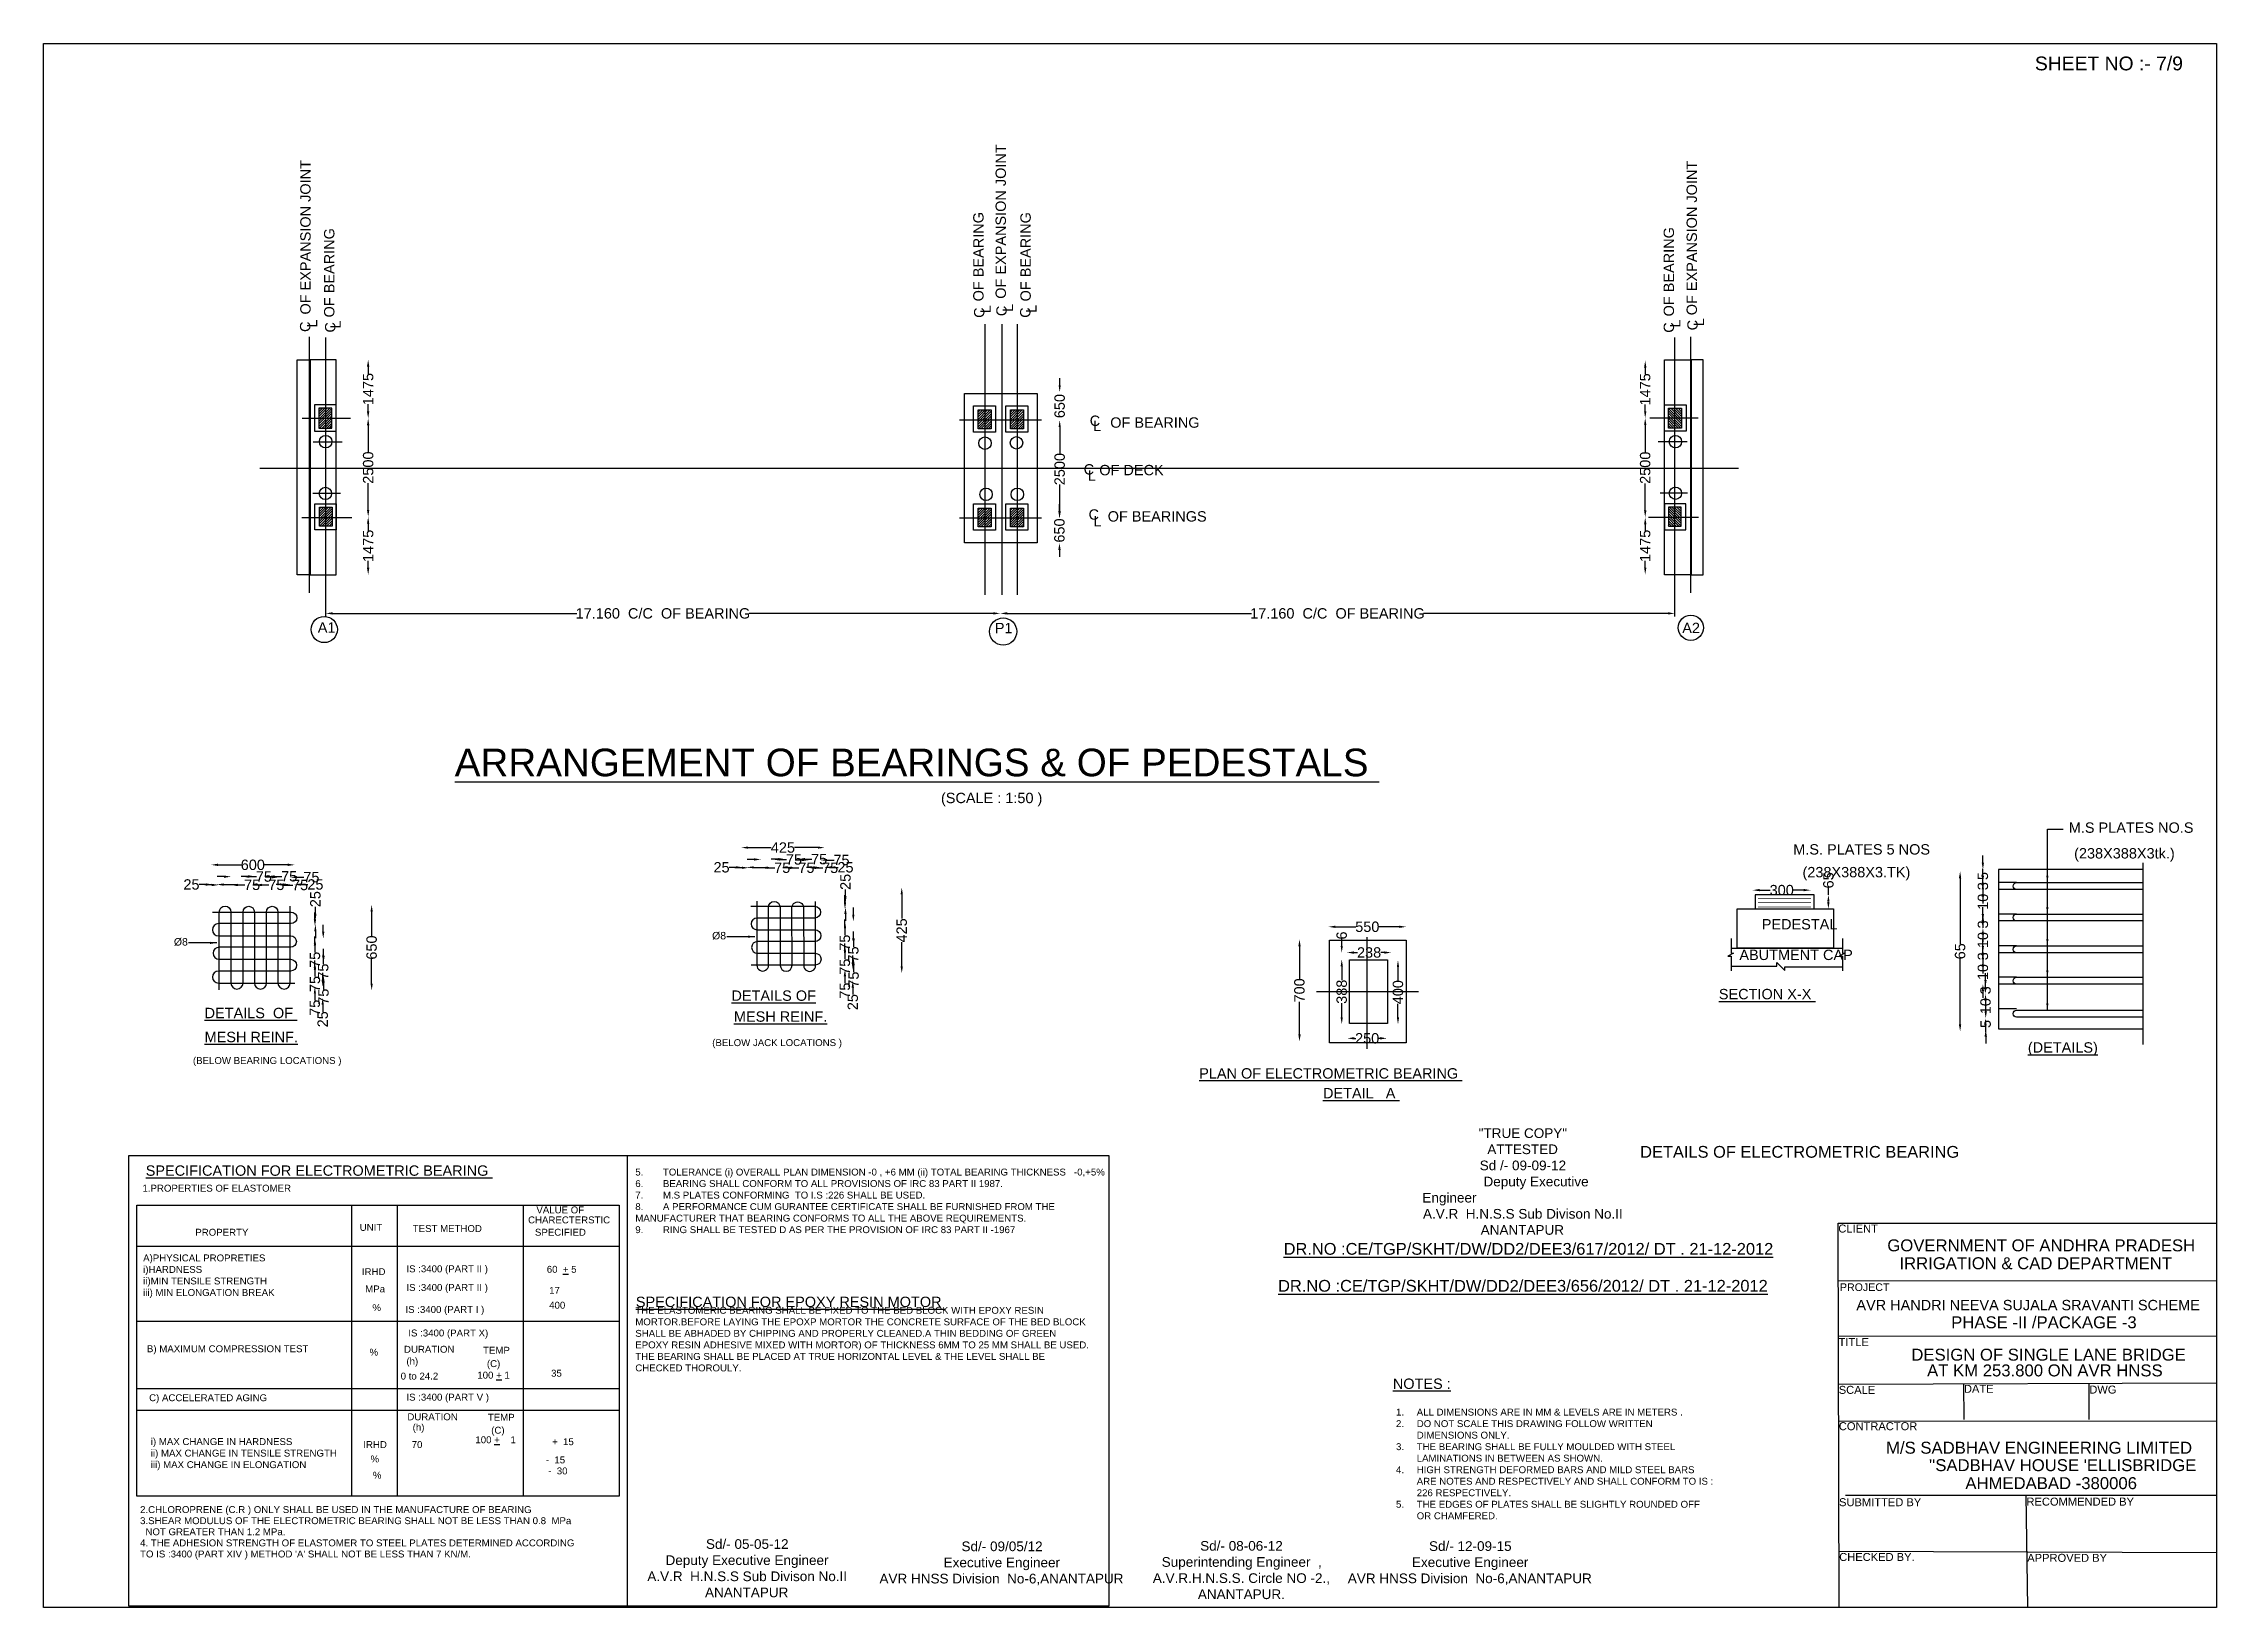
# Model space of a CAD drawing. Header units: millimetres. Extents: x 5124 to 3785760, y 2311 to 42892280.
# Drawn here: x 3770034 to 3785760, y 42880965 to 42892280 of the extents above.
import ezdxf

# ---------------------------------------------------------------- set-up
doc = ezdxf.new("R2010")
doc.units = ezdxf.units.MM
doc.header["$MEASUREMENT"] = 0
doc.layers.add('DIMENSION', color=7, linetype='Continuous')
doc.styles.get("Standard").update_dxf_attribs({"font": 'arial.ttf', "height": 75})
doc.dimstyles.get("Standard").update_dxf_attribs({"dimtxt": 50, "dimasz": 50, "dimexe": 0.18, "dimexo": 0.0625, "dimgap": 0.09, "dimtad": 0, "dimdec": 0, "dimzin": 0, "dimdsep": 46, "dimtxsty": 'Standard', "dimcen": 0.09, "dimse1": 1, "dimse2": 1, "dimadec": 0, "dimazin": 0, "dimtfac": 1, "dimtdec": 0, "dimtofl": 0, "dimtmove": 0, "dimatfit": 3, "dimfxl": 1, "dimtolj": 1, "dimtzin": 0, "dimarcsym": 0})
pattern_1 = [(45, (0, 0), (-8.838834765, 8.838834765), [])]
pattern_2 = [(135, (7553915.745, 0), (8.838834765, 8.838834765), [])]

msp = doc.modelspace()

# ---------------------------------------------------------------- texts
at = {"layer": 'DIMENSION', "color": 0}
for s, height, p in [('SHEET NO :- 7/9', 100, (3784445.2, 42892085.9)), ('C', 75, (3777605.2, 42889513.4)), ('L', 75, (3777630, 42889476.5)), ('OF BEARING ', 75, (3777754, 42889500.5)), ('C', 75, (3777561.6, 42889162)), ('L', 75, (3777591.7, 42889116.9)), ('OF DECK', 75, (3777674.8, 42889156.5)), ('C', 75, (3777597.1, 42888835.3)), ('L', 75, (3777632.4, 42888786.3)), ('OF BEARINGS ', 75, (3777735.5, 42888821.6)), ('A1', 75, (3772019.2, 42888017.9)), ('P1', 75, (3776918.6, 42888014)), ('A2', 75, (3781893.2, 42888014.8)), ('%%UARRANGEMENT OF BEARINGS & OF PEDESTALS ', 200, (3773010, 42886978.9)), ('(SCALE : 1:50 )', 75, (3776528.9, 42886784.6)), ('M.S PLATES NO.S', 75, (3784690.3, 42886570)), ('M.S. PLATES 5 NOS', 75, (3782696.4, 42886412.8)), ('(238X388X3tk.)', 75, (3784729, 42886384.2)), ('(238X388X3.TK)', 75, (3782763.4, 42886248)), ('PEDESTAL', 75, (3782468.6, 42885871)), ('ABUTMENT CAP', 75, (3782306.5, 42885649.6)), ('%%UDETAILS OF', 75, (3775012.7, 42885354.5)), ('%%USECTION X-X ', 75, (3782158.1, 42885365.8)), ('%%UDETAILS  OF ', 75, (3771200.1, 42885229)), ('%%UMESH REINF.', 75, (3775030.6, 42885203.2)), ('%%UMESH REINF.', 75, (3771200.1, 42885055.4)), ('(BELOW JACK LOCATIONS )', 50, (3774873.4, 42885027)), ('(BELOW BEARING LOCATIONS )', 50, (3771115.7, 42884897.7)), ('%%U(DETAILS)', 75, (3784394.2, 42884979.8)), ('%%UPLAN OF ELECTROMETRIC BEARING ', 75, (3778397.5, 42884792.1)), ('%%UDETAIL   A ', 75, (3779293.4, 42884648.9)), ('DETAILS OF ELECTROMETRIC BEARING  ', 85, (3781588.4, 42884219.5)), ('%%USPECIFICATION FOR ELECTROMETRIC BEARING ', 75, (3770774, 42884088.9)), ('1.PROPERTIES OF ELASTOMER ', 50, (3770750.5, 42883974.1)), ('VALUE OF ', 50, (3773601.1, 42883817)), ('PROPERTY', 50, (3771132.9, 42883655.3)), ('UNIT ', 50, (3772322.7, 42883690.6)), ('TEST METHOD ', 50, (3772706.3, 42883682.3)), ('CHARECTERSTIC', 50, (3773540.9, 42883744.5)), ('SPECIFIED ', 50, (3773590.7, 42883655.4)), ('CLIENT ', 57.64, (3783022.4, 42883678.3)), ('%%UDR.NO :CE/TGP/SKHT/DW/DD2/DEE3/617/2012/ DT . 21-12-2012', 85, (3779008.6, 42883517.7)), ('GOVERNMENT OF ANDHRA PRADESH ', 86.456, (3783377.1, 42883542.2)), ('IRRIGATION & CAD DEPARTMENT ', 86.456, (3783464.7, 42883412.9)), ('IRHD ', 50, (3772338.1, 42883370)), ('IS :3400 (PART II )', 50, (3772660.5, 42883390.8)), ('60  %%U+%%U 5', 50, (3773676.3, 42883387.3)), ('%%UDR.NO :CE/TGP/SKHT/DW/DD2/DEE3/656/2012/ DT . 21-12-2012', 85, (3778968.5, 42883250.4)), ('MPa ', 50, (3772362.4, 42883245.2)), ('IS :3400 (PART II )', 50, (3772660.5, 42883255.6)), ('17', 50, (3773693.6, 42883234.9)), ('%%USPECIFICATION FOR EPOXY RESIN MOTOR ', 75, (3774321, 42883139.2)), ('PROJECT ', 54.95, (3783034.4, 42883255.6)), ('AVR HANDRI NEEVA SUJALA SRAVANTI SCHEME ', 75, (3783153.2, 42883116)), ('%%%', 50, (3772414.4, 42883110.1)), ('IS :3400 (PART I )', 50, (3772653.6, 42883096.3)), ('400', 50, (3773693.6, 42883127.5)), ('PHASE -II /PACKAGE -3', 86.456, (3783839.4, 42882985.6)), ('IS :3400 (PART X)', 50, (3772674.4, 42882926.5)), ('TITLE ', 57.64, (3783024.6, 42882856.7)), ('%%%', 50, (3772393.6, 42882787.9)), ('DURATION ', 50, (3772643.2, 42882808.7)), ('(h) ', 50, (3772660.5, 42882722.1)), ('TEMP ', 50, (3773215.2, 42882801.8)), ('(C)', 50, (3773242.9, 42882704.8)), ('DESIGN OF SINGLE LANE BRIDGE ', 86.456, (3783551, 42882751.4)), ('AT KM 253.800 ON AVR HNSS', 86.456, (3783665, 42882637.6)), ('0 to 24.2 ', 50, (3772618.9, 42882614.7)), ('100 %%U+%%U 1', 50, (3773173.6, 42882621.6)), ('35', 50, (3773707.4, 42882635.5)), ('%%UNOTES :', 75, (3779798.9, 42882547)), ('SCALE ', 57.64, (3783025.6, 42882511.3)), ('DATE ', 57.64, (3783931.5, 42882518.8)), ('DWG', 57.64, (3784838.7, 42882513.2)), ('IS :3400 (PART V )', 50, (3772660.5, 42882462.2)), ('DURATION ', 50, (3772667.5, 42882320.2)), ('(h)', 50, (3772705.6, 42882244)), ('TEMP ', 50, (3773249.9, 42882316.7)), ('(C)', 50, (3773274.1, 42882223.2)), ('CONTRACTOR', 57.64, (3783026.3, 42882248.3)), ('IRHD ', 50, (3772348.6, 42882119.2)), ('70 ', 50, (3772698.7, 42882119.2)), ('100 %%U+%%U    1', 50, (3773159.7, 42882153.9)), ('+  15 ', 50, (3773714.4, 42882140)), ('M/S SADBHAV ENGINEERING LIMITED ', 86.456, (3783368.1, 42882078.3)), ('%%%', 50, (3772400.6, 42882015.3)), ('%%%', 50, (3772417.9, 42881897.5)), ('-  15', 50, (3773669.3, 42882008.4)), ('-  30 ', 50, (3773686.7, 42881928.7)), ("''SADBHAV HOUSE 'ELLISBRIDGE ", 86.456, (3783678.3, 42881952.1)), ('AHMEDABAD -380006', 86.456, (3783941.9, 42881822)), ('3.SHEAR MODULUS OF THE ELECTROMETRIC BEARING SHALL NOT BE LESS THAN 0.8  MPa', 50, (3770733.3, 42881568.6)), ('2.CHLOROPRENE (C.R ) ONLY SHALL BE USED IN THE MANUFACTURE OF BEARING ', 50, (3770733.3, 42881649)), ('SUBMITTED BY ', 57.637, (3783027.8, 42881698.6)), ('RECOMMENDED BY', 57.637, (3784383.9, 42881702.8)), ('4. THE ADHESION STRENGTH OF ELASTOMER TO STEEL PLATES DETERMINED ACCORDING', 50, (3770733.3, 42881408)), ('  NOT GREATER THAN 1.2 MPa.', 50, (3770733.3, 42881488.3)), ("TO IS :3400 (PART XIV ) METHOD 'A' SHALL NOT BE LESS THAN 7 KN/M.", 50, (3770733.3, 42881327.7)), ('CHECKED BY.', 57.637, (3783028.8, 42881302.3)), ('APPROVED BY ', 57.637, (3784389.8, 42881296))]:
    msp.add_text(s, height=height, dxfattribs=at).set_placement(p)
for s, p in [('OF EXPANSION JOINT ', (3776998.8, 42890433.4)), ('OF EXPANSION JOINT ', (3771967.4, 42890319.2)), ('OF EXPANSION JOINT ', (3781999.4, 42890314.1)), ('OF BEARING ', (3776837.2, 42890414.6)), ('OF BEARING ', (3777178.7, 42890414.2)), ('OF BEARING ', (3772139.5, 42890298.4)), ('OF BEARING ', (3781833.6, 42890305.8)), ('C', (3771965.3, 42890193.1)), ('L', (3772015, 42890225.9)), ('C', (3772146.6, 42890188.7)), ('L', (3772185.7, 42890217)), ('C', (3776843, 42890295.3)), ('L', (3776888.7, 42890329.3)), ('C', (3777004.4, 42890307.6)), ('L', (3777050.6, 42890338.2)), ('C', (3777176.2, 42890295.6)), ('L', (3777220.2, 42890330.9)), ('C', (3781833.6, 42890187.5)), ('L', (3781879.6, 42890224.4)), ('C', (3782005, 42890204.9)), ('L', (3782051.6, 42890234.1))]:
    msp.add_text(s, height=75, rotation=90, dxfattribs=at).set_placement(p)
at = {"layer": 'DIMENSION', "color": 0, "attachment_point": 1}
for s, insert, char_height, width in [('{\\H1.08333x;Ø8}', (3770978, 42885808.5), 50, 70.442), ('{\\H1.08333x;Ø8}', (3774872.7, 42885853.1), 50, 70.442), ('\\A1;\\pi407.37;"TRUE COPY" \\P\\pi470.04;ATTESTED  \\P\\pi415.01;{\\C256;Sd /- 09-09-12\\P\\pi118.76; }Deputy Executive Engineer  \\P\\pi4.3964;A.V.R  H.N.S.S Sub Divison No.II \\P\\pi421.87;ANANTAPUR ', (3780012.6, 42884432.2), 70, 1445.607), ('5.^ITOLERANCE (i) OVERALL PLAN DIMENSION -0 , +6 MM (ii) TOTAL BEARING THICKNESS   -0,+5%\\P6.^IBEARING SHALL CONFORM TO ALL PROVISIONS OF IRC 83 PART II 1987.\\P7.^IM.S PLATES CONFORMING  TO I.S :226 SHALL BE USED.\\P8.^IA PERFORMANCE CUM GURANTEE CERTIFICATE SHALL BE FURNISHED FROM THE MANUFACTURER THAT BEARING CONFORMS TO ALL THE ABOVE REQUIREMENTS.\\P9.^IRING SHALL BE TESTED D AS PER THE PROVISION OF IRC 83 PART II -1967\\P\\P\\P\\P\\P\\P\\PTHE ELASTOMERIC BEARING SHALL BE FIXED TO THE BED BLOCK WITH EPOXY RESIN\\PMORTOR.BEFORE LAYING THE EPOXP MORTOR THE CONCRETE SURFACE OF THE BED BLOCK SHALL BE ABHADED BY CHIPPING AND PROPERLY CLEANED.A THIN BEDDING OF GREEN EPOXY RESIN ADHESIVE MIXED WITH MORTOR) OF THICKNESS 6MM TO 25 MM SHALL BE USED.\\PTHE BEARING SHALL BE PLACED AT TRUE HORIZONTAL LEVEL & THE LEVEL SHALL BE CHECKED THOROULY.', (3774316.8, 42884140.8), 50, 3286.127), ('A)PHYSICAL PROPRETIES \\Pi)HARDNESS \\Pii)MIN TENSILE STRENGTH \\Piii) MIN ELONGATION BREAK', (3770755.4, 42883519.5), 50, 1297.67), ('B) MAXIMUM COMPRESSION TEST ', (3770783, 42882862.4), 50, 1193.846), ('C) ACCELERATED AGING ', (3770798.6, 42882508.1), 50, 1093.5), ('i) MAX CHANGE IN HARDNESS \\Pii) MAX CHANGE IN TENSILE STRENGTH \\Piii) MAX CHANGE IN ELONGATION ', (3770810.8, 42882190.7), 50, 1452.247), ('\\pi428.6;Sd/- 05-05-12\\P\\pi136.11;Deputy Executive Engineer  \\P\\pi4.3964;A.V.R  H.N.S.S Sub Divison No.II \\P\\pi421.87;ANANTAPUR ', (3774399.5, 42881459.7), 70, 1445.607), ('\\pi593.94;Sd/- 09/05/12\\P\\pi464.66;Executive Engineer\\P\\pi0.35;AVR HNSS Division  No-6,ANANTAPUR ', (3776083.4, 42881443.1), 70, 1765.502), ('\\pi342.97;Sd/- 08-06-12\\P\\pi64.716;Superintending Engineer  , \\P\\pi0.35;A.V.R.H.N.S.S. Circle NO -2., \\P\\pi326.28;ANANTAPUR.', (3778061.6, 42881446.6), 70, 1274.356), ('\\pi587.93;Sd/- 12-09-15\\P\\pi464.66;Executive Engineer\\P\\pi0.35;AVR HNSS Division  No-6,ANANTAPUR ', (3779472.5, 42881445), 70, 1765.502)]:
    msp.add_mtext(s, dxfattribs=dict(at, insert=insert, char_height=char_height, width=width))
at = {"layer": 'DIMENSION', "color": 0, "insert": (3779771.7, 42882404.1), "char_height": 50, "attachment_point": 1}
msp.add_mtext_dynamic_manual_height_columns('\\pi-150,l200,t200;1.^IALL DIMENSIONS ARE IN MM & LEVELS ARE IN METERS .\\P2.^IDO NOT SCALE THIS DRAWING FOLLOW WRITTEN DIMENSIONS ONLY.\\P3.^ITHE BEARING SHALL BE FULLY MOULDED WITH STEEL LAMINATIONS IN BETWEEN AS SHOWN.\\P4.^IHIGH STRENGTH DEFORMED BARS AND MILD STEEL BARS ARE NOTES AND RESPECTIVELY AND SHALL CONFORM TO IS : 226 RESPECTIVELY.\\P5.^ITHE EDGES OF PLATES SHALL BE SLIGHTLY ROUNDED OFF OR CHAMFERED.', width=2340.253, gutter_width=250, heights=[0], dxfattribs=at)

# ---------------------------------------------------------------- blocks, each defined once
blk = doc.blocks.new('*D4')
at = {"layer": 'Defpoints', "color": 0, "transparency": 16777216}
for p in [(3772152, 42888856), (3772384, 42888856), (3772152, 42888437)]:
    blk.add_point(p, dxfattribs=at)
at = {"layer": 'DIMENSION', "color": 0, "lineweight": -2, "transparency": 16777216}
for p, q in [((3772384, 42888806), (3772384, 42888755)), ((3772384, 42888487), (3772384, 42888537))]:
    blk.add_line(p, q, dxfattribs=at)
at = {"layer": 'DIMENSION', "color": 0, "transparency": 16777216}
for points in [[(3772375, 42888806), (3772392, 42888806), (3772384, 42888856)], [(3772375, 42888487), (3772392, 42888487), (3772384, 42888437)]]:
    blk.add_solid(points, dxfattribs=at)
at = {"layer": 'DIMENSION', "color": 0, "transparency": 16777216, "insert": (3772384, 42888646), "char_height": 75, "attachment_point": 5, "rotation": 90}
blk.add_mtext('\\A1;1475', dxfattribs=at)
blk = doc.blocks.new('*D5')
at = {"layer": 'Defpoints', "color": 0, "transparency": 16777216}
for p in [(3772384, 42889568), (3772384, 42889568), (3772384, 42888856)]:
    blk.add_point(p, dxfattribs=at)
at = {"layer": 'DIMENSION', "color": 0, "lineweight": -2, "transparency": 16777216}
for p, q in [((3772384, 42889518), (3772384, 42889324)), ((3772384, 42888906), (3772384, 42889099))]:
    blk.add_line(p, q, dxfattribs=at)
at = {"layer": 'DIMENSION', "color": 0, "transparency": 16777216}
for points in [[(3772375, 42889518), (3772392, 42889518), (3772384, 42889568)], [(3772375, 42888906), (3772392, 42888906), (3772384, 42888856)]]:
    blk.add_solid(points, dxfattribs=at)
at = {"layer": 'DIMENSION', "color": 0, "transparency": 16777216, "insert": (3772384, 42889212), "char_height": 75, "attachment_point": 5, "rotation": 90}
blk.add_mtext('\\A1;2500', dxfattribs=at)
blk = doc.blocks.new('*D6')
at = {"layer": 'Defpoints', "color": 0, "transparency": 16777216}
for p in [(3772384, 42889993), (3772384, 42889993), (3772384, 42889568)]:
    blk.add_point(p, dxfattribs=at)
at = {"layer": 'DIMENSION', "color": 0, "lineweight": -2, "transparency": 16777216}
for p, q in [((3772384, 42889943), (3772384, 42889889)), ((3772384, 42889618), (3772384, 42889672))]:
    blk.add_line(p, q, dxfattribs=at)
at = {"layer": 'DIMENSION', "color": 0, "transparency": 16777216}
for points in [[(3772375, 42889943), (3772392, 42889943), (3772384, 42889993)], [(3772375, 42889618), (3772392, 42889618), (3772384, 42889568)]]:
    blk.add_solid(points, dxfattribs=at)
at = {"layer": 'DIMENSION', "color": 0, "transparency": 16777216, "insert": (3772384, 42889780), "char_height": 75, "attachment_point": 5, "rotation": 90}
blk.add_mtext('\\A1;1475', dxfattribs=at)
blk = doc.blocks.new('*D7')
at = {"layer": 'Defpoints', "color": 0, "transparency": 16777216}
for p in [(3777386, 42888847), (3777391, 42888847), (3777391, 42888667)]:
    blk.add_point(p, dxfattribs=at)
at = {"layer": 'DIMENSION', "color": 0, "lineweight": -2, "transparency": 16777216}
for p, q in [((3777386, 42888897), (3777386, 42888947)), ((3777386, 42888617), (3777386, 42888567))]:
    blk.add_line(p, q, dxfattribs=at)
at = {"layer": 'DIMENSION', "color": 0, "transparency": 16777216}
for points in [[(3777378, 42888897), (3777395, 42888897), (3777386, 42888847)], [(3777378, 42888617), (3777395, 42888617), (3777386, 42888667)]]:
    blk.add_solid(points, dxfattribs=at)
at = {"layer": 'DIMENSION', "color": 0, "transparency": 16777216, "insert": (3777386, 42888757), "char_height": 75, "attachment_point": 5, "rotation": 90}
blk.add_mtext('\\A1;650', dxfattribs=at)
blk = doc.blocks.new('*D8')
at = {"layer": 'Defpoints', "color": 0, "transparency": 16777216}
for p in [(3777386, 42889555), (3777388, 42889555), (3777386, 42888847)]:
    blk.add_point(p, dxfattribs=at)
at = {"layer": 'DIMENSION', "color": 0, "lineweight": -2, "transparency": 16777216}
for p, q in [((3777388, 42889505), (3777388, 42889314)), ((3777388, 42888897), (3777388, 42889089))]:
    blk.add_line(p, q, dxfattribs=at)
at = {"layer": 'DIMENSION', "color": 0, "transparency": 16777216}
for points in [[(3777380, 42889505), (3777396, 42889505), (3777388, 42889555)], [(3777380, 42888897), (3777396, 42888897), (3777388, 42888847)]]:
    blk.add_solid(points, dxfattribs=at)
at = {"layer": 'DIMENSION', "color": 0, "transparency": 16777216, "insert": (3777388, 42889201), "char_height": 75, "attachment_point": 5, "rotation": 90}
blk.add_mtext('\\A1;2500', dxfattribs=at)
blk = doc.blocks.new('*D9')
at = {"layer": 'Defpoints', "color": 0, "transparency": 16777216}
for p in [(3777388, 42889758), (3777388, 42889758), (3777388, 42889555)]:
    blk.add_point(p, dxfattribs=at)
at = {"layer": 'DIMENSION', "color": 0, "lineweight": -2, "transparency": 16777216}
for p, q in [((3777388, 42889808), (3777388, 42889858)), ((3777388, 42889505), (3777388, 42889455))]:
    blk.add_line(p, q, dxfattribs=at)
at = {"layer": 'DIMENSION', "color": 0, "transparency": 16777216}
for points in [[(3777380, 42889808), (3777396, 42889808), (3777388, 42889758)], [(3777380, 42889505), (3777396, 42889505), (3777388, 42889555)]]:
    blk.add_solid(points, dxfattribs=at)
at = {"layer": 'DIMENSION', "color": 0, "transparency": 16777216, "insert": (3777388, 42889657), "char_height": 75, "attachment_point": 5, "rotation": 90}
blk.add_mtext('\\A1;650', dxfattribs=at)
blk = doc.blocks.new('*D10')
at = {"layer": 'Defpoints', "color": 0, "transparency": 16777216}
for p in [(3781625, 42888852), (3781625, 42888852), (3781625, 42888439)]:
    blk.add_point(p, dxfattribs=at)
at = {"layer": 'DIMENSION', "color": 0, "lineweight": -2, "transparency": 16777216}
for p, q in [((3781625, 42888802), (3781625, 42888755)), ((3781625, 42888489), (3781625, 42888537))]:
    blk.add_line(p, q, dxfattribs=at)
at = {"layer": 'DIMENSION', "color": 0, "transparency": 16777216}
for points in [[(3781617, 42888802), (3781634, 42888802), (3781625, 42888852)], [(3781617, 42888489), (3781634, 42888489), (3781625, 42888439)]]:
    blk.add_solid(points, dxfattribs=at)
at = {"layer": 'DIMENSION', "color": 0, "transparency": 16777216, "insert": (3781625, 42888646), "char_height": 75, "attachment_point": 5, "rotation": 90}
blk.add_mtext('\\A1;1475', dxfattribs=at)
blk = doc.blocks.new('*D11')
at = {"layer": 'Defpoints', "color": 0, "transparency": 16777216}
for p in [(3781625, 42889570), (3781625, 42889570), (3781625, 42888852)]:
    blk.add_point(p, dxfattribs=at)
at = {"layer": 'DIMENSION', "color": 0, "lineweight": -2, "transparency": 16777216}
for p, q in [((3781625, 42889520), (3781625, 42889324)), ((3781625, 42888902), (3781625, 42889098))]:
    blk.add_line(p, q, dxfattribs=at)
at = {"layer": 'DIMENSION', "color": 0, "transparency": 16777216}
for points in [[(3781617, 42889520), (3781634, 42889520), (3781625, 42889570)], [(3781617, 42888902), (3781634, 42888902), (3781625, 42888852)]]:
    blk.add_solid(points, dxfattribs=at)
at = {"layer": 'DIMENSION', "color": 0, "transparency": 16777216, "insert": (3781625, 42889211), "char_height": 75, "attachment_point": 5, "rotation": 90}
blk.add_mtext('\\A1;2500', dxfattribs=at)
blk = doc.blocks.new('*D12')
at = {"layer": 'Defpoints', "color": 0, "transparency": 16777216}
for p in [(3781625, 42889986), (3781625, 42889986), (3781625, 42889570)]:
    blk.add_point(p, dxfattribs=at)
at = {"layer": 'DIMENSION', "color": 0, "lineweight": -2, "transparency": 16777216}
for p, q in [((3781625, 42889936), (3781625, 42889887)), ((3781625, 42889620), (3781625, 42889669))]:
    blk.add_line(p, q, dxfattribs=at)
at = {"layer": 'DIMENSION', "color": 0, "transparency": 16777216}
for points in [[(3781617, 42889936), (3781634, 42889936), (3781625, 42889986)], [(3781617, 42889620), (3781634, 42889620), (3781625, 42889570)]]:
    blk.add_solid(points, dxfattribs=at)
at = {"layer": 'DIMENSION', "color": 0, "transparency": 16777216, "insert": (3781625, 42889778), "char_height": 75, "attachment_point": 5, "rotation": 90}
blk.add_mtext('\\A1;1475', dxfattribs=at)
blk = doc.blocks.new('*D13')
at = {"layer": 'Defpoints', "color": 0, "transparency": 16777216}
for p in [(3771302, 42886193), (3771391, 42886193), (3771391, 42886193)]:
    blk.add_point(p, dxfattribs=at)
at = {"layer": 'DIMENSION', "color": 0, "lineweight": -2, "transparency": 16777216}
for p, q in [((3771252, 42886193), (3771202, 42886193)), ((3771441, 42886193), (3771491, 42886193))]:
    blk.add_line(p, q, dxfattribs=at)
at = {"layer": 'DIMENSION', "color": 0, "transparency": 16777216}
for points in [[(3771252, 42886201), (3771252, 42886184), (3771302, 42886193)], [(3771441, 42886201), (3771441, 42886184), (3771391, 42886193)]]:
    blk.add_solid(points, dxfattribs=at)
at = {"layer": 'DIMENSION', "color": 0, "transparency": 16777216, "insert": (3771544, 42886193), "char_height": 75, "attachment_point": 5}
blk.add_mtext('\\A1;75', dxfattribs=at)
blk = doc.blocks.new('*D14')
at = {"layer": 'Defpoints', "color": 0, "transparency": 16777216}
for p in [(3771475, 42886193), (3771565, 42886193), (3771565, 42886193)]:
    blk.add_point(p, dxfattribs=at)
at = {"layer": 'DIMENSION', "color": 0, "lineweight": -2, "transparency": 16777216}
for p, q in [((3771425, 42886193), (3771375, 42886193)), ((3771615, 42886193), (3771665, 42886193))]:
    blk.add_line(p, q, dxfattribs=at)
at = {"layer": 'DIMENSION', "color": 0, "transparency": 16777216}
for points in [[(3771425, 42886201), (3771425, 42886184), (3771475, 42886193)], [(3771615, 42886201), (3771615, 42886184), (3771565, 42886193)]]:
    blk.add_solid(points, dxfattribs=at)
at = {"layer": 'DIMENSION', "color": 0, "transparency": 16777216, "insert": (3771719, 42886193), "char_height": 75, "attachment_point": 5}
blk.add_mtext('\\A1;75', dxfattribs=at)
blk = doc.blocks.new('*D15')
at = {"layer": 'Defpoints', "color": 0, "transparency": 16777216}
for p in [(3771649, 42886193), (3771738, 42886193), (3771738, 42886192)]:
    blk.add_point(p, dxfattribs=at)
at = {"layer": 'DIMENSION', "color": 0, "lineweight": -2, "transparency": 16777216}
for p, q in [((3771599, 42886192), (3771549, 42886192)), ((3771788, 42886192), (3771838, 42886192))]:
    blk.add_line(p, q, dxfattribs=at)
at = {"layer": 'DIMENSION', "color": 0, "transparency": 16777216}
for points in [[(3771599, 42886200), (3771599, 42886184), (3771649, 42886192)], [(3771788, 42886200), (3771788, 42886184), (3771738, 42886192)]]:
    blk.add_solid(points, dxfattribs=at)
at = {"layer": 'DIMENSION', "color": 0, "transparency": 16777216, "insert": (3771891, 42886192), "char_height": 75, "attachment_point": 5}
blk.add_mtext('\\A1;75', dxfattribs=at)
blk = doc.blocks.new('*D16')
at = {"layer": 'Defpoints', "color": 0, "transparency": 16777216}
for p in [(3771391, 42886193), (3771475, 42886253), (3771475, 42886193)]:
    blk.add_point(p, dxfattribs=at)
at = {"layer": 'DIMENSION', "color": 0, "lineweight": -2, "transparency": 16777216}
for p, q in [((3771341, 42886253), (3771291, 42886253)), ((3771525, 42886253), (3771575, 42886253))]:
    blk.add_line(p, q, dxfattribs=at)
at = {"layer": 'DIMENSION', "color": 0, "transparency": 16777216}
for points in [[(3771341, 42886261), (3771341, 42886244), (3771391, 42886253)], [(3771525, 42886261), (3771525, 42886244), (3771475, 42886253)]]:
    blk.add_solid(points, dxfattribs=at)
at = {"layer": 'DIMENSION', "color": 0, "transparency": 16777216, "insert": (3771629, 42886253), "char_height": 75, "attachment_point": 5}
blk.add_mtext('\\A1;75', dxfattribs=at)
blk = doc.blocks.new('*D17')
at = {"layer": 'Defpoints', "color": 0, "transparency": 16777216}
for p in [(3771565, 42886193), (3771658, 42886255), (3771658, 42886192)]:
    blk.add_point(p, dxfattribs=at)
at = {"layer": 'DIMENSION', "color": 0, "lineweight": -2, "transparency": 16777216}
for p, q in [((3771515, 42886255), (3771465, 42886255)), ((3771708, 42886255), (3771758, 42886255))]:
    blk.add_line(p, q, dxfattribs=at)
at = {"layer": 'DIMENSION', "color": 0, "transparency": 16777216}
for points in [[(3771515, 42886263), (3771515, 42886246), (3771565, 42886255)], [(3771708, 42886263), (3771708, 42886246), (3771658, 42886255)]]:
    blk.add_solid(points, dxfattribs=at)
at = {"layer": 'DIMENSION', "color": 0, "transparency": 16777216, "insert": (3771812, 42886255), "char_height": 75, "attachment_point": 5}
blk.add_mtext('\\A1;75', dxfattribs=at)
blk = doc.blocks.new('*D18')
at = {"layer": 'Defpoints', "color": 0, "transparency": 16777216}
for p in [(3771738, 42886193), (3771819, 42886249), (3771819, 42886193)]:
    blk.add_point(p, dxfattribs=at)
at = {"layer": 'DIMENSION', "color": 0, "lineweight": -2, "transparency": 16777216}
for p, q in [((3771688, 42886249), (3771638, 42886249)), ((3771869, 42886249), (3771919, 42886249))]:
    blk.add_line(p, q, dxfattribs=at)
at = {"layer": 'DIMENSION', "color": 0, "transparency": 16777216}
for points in [[(3771688, 42886257), (3771688, 42886240), (3771738, 42886249)], [(3771869, 42886257), (3771869, 42886240), (3771819, 42886249)]]:
    blk.add_solid(points, dxfattribs=at)
at = {"layer": 'DIMENSION', "color": 0, "transparency": 16777216, "insert": (3771973, 42886249), "char_height": 75, "attachment_point": 5}
blk.add_mtext('\\A1;75', dxfattribs=at)
blk = doc.blocks.new('*D19')
at = {"layer": 'Defpoints', "color": 0, "transparency": 16777216}
for p in [(3771819, 42886193), (3771848, 42886196), (3771848, 42886193)]:
    blk.add_point(p, dxfattribs=at)
at = {"layer": 'DIMENSION', "color": 0, "lineweight": -2, "transparency": 16777216}
for p, q in [((3771769, 42886196), (3771719, 42886196)), ((3771898, 42886196), (3771948, 42886196))]:
    blk.add_line(p, q, dxfattribs=at)
at = {"layer": 'DIMENSION', "color": 0, "transparency": 16777216}
for points in [[(3771769, 42886204), (3771769, 42886187), (3771819, 42886196)], [(3771898, 42886204), (3771898, 42886187), (3771848, 42886196)]]:
    blk.add_solid(points, dxfattribs=at)
at = {"layer": 'DIMENSION', "color": 0, "transparency": 16777216, "insert": (3772002, 42886196), "char_height": 75, "attachment_point": 5}
blk.add_mtext('\\A1;25', dxfattribs=at)
blk = doc.blocks.new('*D20')
at = {"layer": 'Defpoints', "color": 0, "transparency": 16777216}
for p in [(3771260, 42886193), (3771288, 42886196), (3771288, 42886193)]:
    blk.add_point(p, dxfattribs=at)
at = {"layer": 'DIMENSION', "color": 0, "lineweight": -2, "transparency": 16777216}
for p, q in [((3771210, 42886196), (3771160, 42886196)), ((3771338, 42886196), (3771388, 42886196))]:
    blk.add_line(p, q, dxfattribs=at)
at = {"layer": 'DIMENSION', "color": 0, "transparency": 16777216}
for points in [[(3771210, 42886204), (3771210, 42886187), (3771260, 42886196)], [(3771338, 42886204), (3771338, 42886187), (3771288, 42886196)]]:
    blk.add_solid(points, dxfattribs=at)
at = {"layer": 'DIMENSION', "color": 0, "transparency": 16777216, "insert": (3771105, 42886196), "char_height": 75, "attachment_point": 5}
blk.add_mtext('\\A1;25', dxfattribs=at)
blk = doc.blocks.new('*D25')
at = {"layer": 'Defpoints', "color": 0, "transparency": 16777216}
for p in [(3771999, 42885894), (3771999, 42885805), (3771999, 42885805)]:
    blk.add_point(p, dxfattribs=at)
at = {"layer": 'DIMENSION', "color": 0, "lineweight": -2, "transparency": 16777216}
for p, q in [((3771999, 42885944), (3771999, 42885994)), ((3771999, 42885755), (3771999, 42885705))]:
    blk.add_line(p, q, dxfattribs=at)
at = {"layer": 'DIMENSION', "color": 0, "transparency": 16777216}
for points in [[(3771990, 42885944), (3772007, 42885944), (3771999, 42885894)], [(3771990, 42885755), (3772007, 42885755), (3771999, 42885805)]]:
    blk.add_solid(points, dxfattribs=at)
at = {"layer": 'DIMENSION', "color": 0, "transparency": 16777216, "insert": (3771999, 42885651), "char_height": 75, "attachment_point": 5, "rotation": 90}
blk.add_mtext('\\A1;75', dxfattribs=at)
blk = doc.blocks.new('*D26')
at = {"layer": 'Defpoints', "color": 0, "transparency": 16777216}
for p in [(3771999, 42885720), (3771999, 42885630), (3771999, 42885630)]:
    blk.add_point(p, dxfattribs=at)
at = {"layer": 'DIMENSION', "color": 0, "lineweight": -2, "transparency": 16777216}
for p, q in [((3771999, 42885770), (3771999, 42885820)), ((3771999, 42885580), (3771999, 42885530))]:
    blk.add_line(p, q, dxfattribs=at)
at = {"layer": 'DIMENSION', "color": 0, "transparency": 16777216}
for points in [[(3771990, 42885770), (3772007, 42885770), (3771999, 42885720)], [(3771990, 42885580), (3772007, 42885580), (3771999, 42885630)]]:
    blk.add_solid(points, dxfattribs=at)
at = {"layer": 'DIMENSION', "color": 0, "transparency": 16777216, "insert": (3771999, 42885476), "char_height": 75, "attachment_point": 5, "rotation": 90}
blk.add_mtext('\\A1;75', dxfattribs=at)
blk = doc.blocks.new('*D27')
at = {"layer": 'Defpoints', "color": 0, "transparency": 16777216}
for p in [(3771999, 42885546), (3771998, 42885458), (3771999, 42885458)]:
    blk.add_point(p, dxfattribs=at)
at = {"layer": 'DIMENSION', "color": 0, "lineweight": -2, "transparency": 16777216}
for p, q in [((3771998, 42885596), (3771998, 42885646)), ((3771998, 42885408), (3771998, 42885358))]:
    blk.add_line(p, q, dxfattribs=at)
at = {"layer": 'DIMENSION', "color": 0, "transparency": 16777216}
for points in [[(3771990, 42885596), (3772006, 42885596), (3771998, 42885546)], [(3771990, 42885408), (3772006, 42885408), (3771998, 42885458)]]:
    blk.add_solid(points, dxfattribs=at)
at = {"layer": 'DIMENSION', "color": 0, "transparency": 16777216, "insert": (3771998, 42885304), "char_height": 75, "attachment_point": 5, "rotation": 90}
blk.add_mtext('\\A1;75', dxfattribs=at)
blk = doc.blocks.new('*D21')
at = {"layer": 'Defpoints', "color": 0, "transparency": 16777216}
for p in [(3771999, 42885805), (3771999, 42885720), (3772059, 42885720)]:
    blk.add_point(p, dxfattribs=at)
at = {"layer": 'DIMENSION', "color": 0, "lineweight": -2, "transparency": 16777216}
for p, q in [((3772059, 42885855), (3772059, 42885905)), ((3772059, 42885670), (3772059, 42885620))]:
    blk.add_line(p, q, dxfattribs=at)
at = {"layer": 'DIMENSION', "color": 0, "transparency": 16777216}
for points in [[(3772050, 42885855), (3772067, 42885855), (3772059, 42885805)], [(3772050, 42885670), (3772067, 42885670), (3772059, 42885720)]]:
    blk.add_solid(points, dxfattribs=at)
at = {"layer": 'DIMENSION', "color": 0, "transparency": 16777216, "insert": (3772059, 42885566), "char_height": 75, "attachment_point": 5, "rotation": 90}
blk.add_mtext('\\A1;75', dxfattribs=at)
blk = doc.blocks.new('*D22')
at = {"layer": 'Defpoints', "color": 0, "transparency": 16777216}
for p in [(3771999, 42885630), (3771998, 42885537), (3772061, 42885537)]:
    blk.add_point(p, dxfattribs=at)
at = {"layer": 'DIMENSION', "color": 0, "lineweight": -2, "transparency": 16777216}
for p, q in [((3772061, 42885680), (3772061, 42885730)), ((3772061, 42885487), (3772061, 42885437))]:
    blk.add_line(p, q, dxfattribs=at)
at = {"layer": 'DIMENSION', "color": 0, "transparency": 16777216}
for points in [[(3772052, 42885680), (3772069, 42885680), (3772061, 42885630)], [(3772052, 42885487), (3772069, 42885487), (3772061, 42885537)]]:
    blk.add_solid(points, dxfattribs=at)
at = {"layer": 'DIMENSION', "color": 0, "transparency": 16777216, "insert": (3772061, 42885384), "char_height": 75, "attachment_point": 5, "rotation": 90}
blk.add_mtext('\\A1;75', dxfattribs=at)
blk = doc.blocks.new('*D23')
at = {"layer": 'Defpoints', "color": 0, "transparency": 16777216}
for p in [(3771999, 42885458), (3771999, 42885376), (3772055, 42885376)]:
    blk.add_point(p, dxfattribs=at)
at = {"layer": 'DIMENSION', "color": 0, "lineweight": -2, "transparency": 16777216}
for p, q in [((3772055, 42885508), (3772055, 42885558)), ((3772055, 42885326), (3772055, 42885276))]:
    blk.add_line(p, q, dxfattribs=at)
at = {"layer": 'DIMENSION', "color": 0, "transparency": 16777216}
for points in [[(3772046, 42885508), (3772063, 42885508), (3772055, 42885458)], [(3772046, 42885326), (3772063, 42885326), (3772055, 42885376)]]:
    blk.add_solid(points, dxfattribs=at)
at = {"layer": 'DIMENSION', "color": 0, "transparency": 16777216, "insert": (3772055, 42885221), "char_height": 75, "attachment_point": 5, "rotation": 90}
blk.add_mtext('\\A1;25', dxfattribs=at)
blk = doc.blocks.new('*D24')
at = {"layer": 'Defpoints', "color": 0, "transparency": 16777216}
for p in [(3771999, 42885935), (3771999, 42885907), (3772002, 42885907)]:
    blk.add_point(p, dxfattribs=at)
at = {"layer": 'DIMENSION', "color": 0, "lineweight": -2, "transparency": 16777216}
for p, q in [((3772002, 42885985), (3772002, 42886035)), ((3772002, 42885857), (3772002, 42885807))]:
    blk.add_line(p, q, dxfattribs=at)
at = {"layer": 'DIMENSION', "color": 0, "transparency": 16777216}
for points in [[(3771993, 42885985), (3772010, 42885985), (3772002, 42885935)], [(3771993, 42885857), (3772010, 42885857), (3772002, 42885907)]]:
    blk.add_solid(points, dxfattribs=at)
at = {"layer": 'DIMENSION', "color": 0, "transparency": 16777216, "insert": (3772002, 42886090), "char_height": 75, "attachment_point": 5, "rotation": 90}
blk.add_mtext('\\A1;25', dxfattribs=at)
blk = doc.blocks.new('*D28')
at = {"layer": 'Defpoints', "color": 0, "transparency": 16777216}
for p in [(3772299, 42886050), (3772299, 42885429), (3772409, 42885429)]:
    blk.add_point(p, dxfattribs=at)
at = {"layer": 'DIMENSION', "color": 0, "lineweight": -2, "transparency": 16777216}
for p, q in [((3772409, 42886000), (3772409, 42885823)), ((3772409, 42885479), (3772409, 42885657))]:
    blk.add_line(p, q, dxfattribs=at)
at = {"layer": 'DIMENSION', "color": 0, "transparency": 16777216}
for points in [[(3772401, 42886000), (3772417, 42886000), (3772409, 42886050)], [(3772401, 42885479), (3772417, 42885479), (3772409, 42885429)]]:
    blk.add_solid(points, dxfattribs=at)
at = {"layer": 'DIMENSION', "color": 0, "transparency": 16777216, "insert": (3772409, 42885740), "char_height": 75, "attachment_point": 5, "rotation": 90}
blk.add_mtext('\\A1;650', dxfattribs=at)
blk = doc.blocks.new('*D29')
at = {"layer": 'Defpoints', "color": 0, "transparency": 16777216}
for p in [(3771247, 42886349), (3771852, 42886349), (3771852, 42886338)]:
    blk.add_point(p, dxfattribs=at)
at = {"layer": 'DIMENSION', "color": 0, "lineweight": -2, "transparency": 16777216}
for p, q in [((3771297, 42886338), (3771466, 42886338)), ((3771802, 42886338), (3771632, 42886338))]:
    blk.add_line(p, q, dxfattribs=at)
at = {"layer": 'DIMENSION', "color": 0, "transparency": 16777216}
for points in [[(3771297, 42886347), (3771297, 42886330), (3771247, 42886338)], [(3771802, 42886347), (3771802, 42886330), (3771852, 42886338)]]:
    blk.add_solid(points, dxfattribs=at)
at = {"layer": 'DIMENSION', "color": 0, "transparency": 16777216, "insert": (3771549, 42886338), "char_height": 75, "attachment_point": 5}
blk.add_mtext('\\A1;600', dxfattribs=at)
blk = doc.blocks.new('*D44')
at = {"layer": 'Defpoints', "color": 0, "transparency": 16777216}
for p in [(3775138, 42886317), (3775226, 42886317), (3775226, 42886317)]:
    blk.add_point(p, dxfattribs=at)
at = {"layer": 'DIMENSION', "color": 0, "lineweight": -2, "transparency": 16777216}
for p, q in [((3775088, 42886317), (3775038, 42886317)), ((3775276, 42886317), (3775326, 42886317))]:
    blk.add_line(p, q, dxfattribs=at)
at = {"layer": 'DIMENSION', "color": 0, "transparency": 16777216}
for points in [[(3775088, 42886325), (3775088, 42886309), (3775138, 42886317)], [(3775276, 42886325), (3775276, 42886309), (3775226, 42886317)]]:
    blk.add_solid(points, dxfattribs=at)
at = {"layer": 'DIMENSION', "color": 0, "transparency": 16777216, "insert": (3775380, 42886317), "char_height": 75, "attachment_point": 5}
blk.add_mtext('\\A1;75', dxfattribs=at)
blk = doc.blocks.new('*D45')
at = {"layer": 'Defpoints', "color": 0, "transparency": 16777216}
for p in [(3775311, 42886317), (3775401, 42886317), (3775401, 42886317)]:
    blk.add_point(p, dxfattribs=at)
at = {"layer": 'DIMENSION', "color": 0, "lineweight": -2, "transparency": 16777216}
for p, q in [((3775261, 42886317), (3775211, 42886317)), ((3775451, 42886317), (3775501, 42886317))]:
    blk.add_line(p, q, dxfattribs=at)
at = {"layer": 'DIMENSION', "color": 0, "transparency": 16777216}
for points in [[(3775261, 42886325), (3775261, 42886309), (3775311, 42886317)], [(3775451, 42886325), (3775451, 42886309), (3775401, 42886317)]]:
    blk.add_solid(points, dxfattribs=at)
at = {"layer": 'DIMENSION', "color": 0, "transparency": 16777216, "insert": (3775555, 42886317), "char_height": 75, "attachment_point": 5}
blk.add_mtext('\\A1;75', dxfattribs=at)
blk = doc.blocks.new('*D46')
at = {"layer": 'Defpoints', "color": 0, "transparency": 16777216}
for p in [(3775485, 42886317), (3775574, 42886317), (3775574, 42886316)]:
    blk.add_point(p, dxfattribs=at)
at = {"layer": 'DIMENSION', "color": 0, "lineweight": -2, "transparency": 16777216}
for p, q in [((3775435, 42886316), (3775385, 42886316)), ((3775624, 42886316), (3775674, 42886316))]:
    blk.add_line(p, q, dxfattribs=at)
at = {"layer": 'DIMENSION', "color": 0, "transparency": 16777216}
for points in [[(3775435, 42886325), (3775435, 42886308), (3775485, 42886316)], [(3775624, 42886325), (3775624, 42886308), (3775574, 42886316)]]:
    blk.add_solid(points, dxfattribs=at)
at = {"layer": 'DIMENSION', "color": 0, "transparency": 16777216, "insert": (3775727, 42886316), "char_height": 75, "attachment_point": 5}
blk.add_mtext('\\A1;75', dxfattribs=at)
blk = doc.blocks.new('*D30')
at = {"layer": 'Defpoints', "color": 0, "transparency": 16777216}
for p in [(3775311, 42886377), (3775226, 42886317), (3775311, 42886317)]:
    blk.add_point(p, dxfattribs=at)
at = {"layer": 'DIMENSION', "color": 0, "lineweight": -2, "transparency": 16777216}
for p, q in [((3775176, 42886377), (3775126, 42886377)), ((3775361, 42886377), (3775411, 42886377))]:
    blk.add_line(p, q, dxfattribs=at)
at = {"layer": 'DIMENSION', "color": 0, "transparency": 16777216}
for points in [[(3775176, 42886386), (3775176, 42886369), (3775226, 42886377)], [(3775361, 42886386), (3775361, 42886369), (3775311, 42886377)]]:
    blk.add_solid(points, dxfattribs=at)
at = {"layer": 'DIMENSION', "color": 0, "transparency": 16777216, "insert": (3775465, 42886377), "char_height": 75, "attachment_point": 5}
blk.add_mtext('\\A1;75', dxfattribs=at)
blk = doc.blocks.new('*D31')
at = {"layer": 'Defpoints', "color": 0, "transparency": 16777216}
for p in [(3775494, 42886379), (3775401, 42886317), (3775494, 42886316)]:
    blk.add_point(p, dxfattribs=at)
at = {"layer": 'DIMENSION', "color": 0, "lineweight": -2, "transparency": 16777216}
for p, q in [((3775351, 42886379), (3775301, 42886379)), ((3775544, 42886379), (3775594, 42886379))]:
    blk.add_line(p, q, dxfattribs=at)
at = {"layer": 'DIMENSION', "color": 0, "transparency": 16777216}
for points in [[(3775351, 42886388), (3775351, 42886371), (3775401, 42886379)], [(3775544, 42886388), (3775544, 42886371), (3775494, 42886379)]]:
    blk.add_solid(points, dxfattribs=at)
at = {"layer": 'DIMENSION', "color": 0, "transparency": 16777216, "insert": (3775647, 42886379), "char_height": 75, "attachment_point": 5}
blk.add_mtext('\\A1;75', dxfattribs=at)
blk = doc.blocks.new('*D32')
at = {"layer": 'Defpoints', "color": 0, "transparency": 16777216}
for p in [(3775655, 42886373), (3775574, 42886317), (3775655, 42886317)]:
    blk.add_point(p, dxfattribs=at)
at = {"layer": 'DIMENSION', "color": 0, "lineweight": -2, "transparency": 16777216}
for p, q in [((3775524, 42886373), (3775474, 42886373)), ((3775705, 42886373), (3775755, 42886373))]:
    blk.add_line(p, q, dxfattribs=at)
at = {"layer": 'DIMENSION', "color": 0, "transparency": 16777216}
for points in [[(3775524, 42886381), (3775524, 42886365), (3775574, 42886373)], [(3775705, 42886381), (3775705, 42886365), (3775655, 42886373)]]:
    blk.add_solid(points, dxfattribs=at)
at = {"layer": 'DIMENSION', "color": 0, "transparency": 16777216, "insert": (3775809, 42886373), "char_height": 75, "attachment_point": 5}
blk.add_mtext('\\A1;75', dxfattribs=at)
blk = doc.blocks.new('*D43')
at = {"layer": 'Defpoints', "color": 0, "transparency": 16777216}
for p in [(3775655, 42886317), (3775684, 42886320), (3775684, 42886317)]:
    blk.add_point(p, dxfattribs=at)
at = {"layer": 'DIMENSION', "color": 0, "lineweight": -2, "transparency": 16777216}
for p, q in [((3775605, 42886320), (3775555, 42886320)), ((3775734, 42886320), (3775784, 42886320))]:
    blk.add_line(p, q, dxfattribs=at)
at = {"layer": 'DIMENSION', "color": 0, "transparency": 16777216}
for points in [[(3775605, 42886328), (3775605, 42886312), (3775655, 42886320)], [(3775734, 42886328), (3775734, 42886312), (3775684, 42886320)]]:
    blk.add_solid(points, dxfattribs=at)
at = {"layer": 'DIMENSION', "color": 0, "transparency": 16777216, "insert": (3775838, 42886320), "char_height": 75, "attachment_point": 5}
blk.add_mtext('\\A1;25', dxfattribs=at)
blk = doc.blocks.new('*D35')
at = {"layer": 'Defpoints', "color": 0, "transparency": 16777216}
for p in [(3775096, 42886317), (3775124, 42886320), (3775124, 42886317)]:
    blk.add_point(p, dxfattribs=at)
at = {"layer": 'DIMENSION', "color": 0, "lineweight": -2, "transparency": 16777216}
for p, q in [((3775046, 42886320), (3774996, 42886320)), ((3775174, 42886320), (3775224, 42886320))]:
    blk.add_line(p, q, dxfattribs=at)
at = {"layer": 'DIMENSION', "color": 0, "transparency": 16777216}
for points in [[(3775046, 42886328), (3775046, 42886312), (3775096, 42886320)], [(3775174, 42886328), (3775174, 42886312), (3775124, 42886320)]]:
    blk.add_solid(points, dxfattribs=at)
at = {"layer": 'DIMENSION', "color": 0, "transparency": 16777216, "insert": (3774941, 42886320), "char_height": 75, "attachment_point": 5}
blk.add_mtext('\\A1;25', dxfattribs=at)
blk = doc.blocks.new('*D36')
at = {"layer": 'Defpoints', "color": 0, "transparency": 16777216}
for p in [(3775834, 42886018), (3775834, 42885929), (3775834, 42885929)]:
    blk.add_point(p, dxfattribs=at)
at = {"layer": 'DIMENSION', "color": 0, "lineweight": -2, "transparency": 16777216}
for p, q in [((3775834, 42886068), (3775834, 42886118)), ((3775834, 42885879), (3775834, 42885829))]:
    blk.add_line(p, q, dxfattribs=at)
at = {"layer": 'DIMENSION', "color": 0, "transparency": 16777216}
for points in [[(3775826, 42886068), (3775843, 42886068), (3775834, 42886018)], [(3775826, 42885879), (3775843, 42885879), (3775834, 42885929)]]:
    blk.add_solid(points, dxfattribs=at)
at = {"layer": 'DIMENSION', "color": 0, "transparency": 16777216, "insert": (3775834, 42885775), "char_height": 75, "attachment_point": 5, "rotation": 90}
blk.add_mtext('\\A1;75', dxfattribs=at)
blk = doc.blocks.new('*D37')
at = {"layer": 'Defpoints', "color": 0, "transparency": 16777216}
for p in [(3775834, 42885844), (3775834, 42885755), (3775834, 42885755)]:
    blk.add_point(p, dxfattribs=at)
at = {"layer": 'DIMENSION', "color": 0, "lineweight": -2, "transparency": 16777216}
for p, q in [((3775834, 42885894), (3775834, 42885944)), ((3775834, 42885705), (3775834, 42885655))]:
    blk.add_line(p, q, dxfattribs=at)
at = {"layer": 'DIMENSION', "color": 0, "transparency": 16777216}
for points in [[(3775826, 42885894), (3775843, 42885894), (3775834, 42885844)], [(3775826, 42885705), (3775843, 42885705), (3775834, 42885755)]]:
    blk.add_solid(points, dxfattribs=at)
at = {"layer": 'DIMENSION', "color": 0, "transparency": 16777216, "insert": (3775834, 42885601), "char_height": 75, "attachment_point": 5, "rotation": 90}
blk.add_mtext('\\A1;75', dxfattribs=at)
blk = doc.blocks.new('*D38')
at = {"layer": 'Defpoints', "color": 0, "transparency": 16777216}
for p in [(3775834, 42885670), (3775834, 42885582), (3775834, 42885582)]:
    blk.add_point(p, dxfattribs=at)
at = {"layer": 'DIMENSION', "color": 0, "lineweight": -2, "transparency": 16777216}
for p, q in [((3775834, 42885720), (3775834, 42885770)), ((3775834, 42885532), (3775834, 42885482))]:
    blk.add_line(p, q, dxfattribs=at)
at = {"layer": 'DIMENSION', "color": 0, "transparency": 16777216}
for points in [[(3775825, 42885720), (3775842, 42885720), (3775834, 42885670)], [(3775825, 42885532), (3775842, 42885532), (3775834, 42885582)]]:
    blk.add_solid(points, dxfattribs=at)
at = {"layer": 'DIMENSION', "color": 0, "transparency": 16777216, "insert": (3775834, 42885428), "char_height": 75, "attachment_point": 5, "rotation": 90}
blk.add_mtext('\\A1;75', dxfattribs=at)
blk = doc.blocks.new('*D39')
at = {"layer": 'Defpoints', "color": 0, "transparency": 16777216}
for p in [(3775834, 42885929), (3775834, 42885844), (3775895, 42885844)]:
    blk.add_point(p, dxfattribs=at)
at = {"layer": 'DIMENSION', "color": 0, "lineweight": -2, "transparency": 16777216}
for p, q in [((3775895, 42885979), (3775895, 42886029)), ((3775895, 42885794), (3775895, 42885744))]:
    blk.add_line(p, q, dxfattribs=at)
at = {"layer": 'DIMENSION', "color": 0, "transparency": 16777216}
for points in [[(3775886, 42885979), (3775903, 42885979), (3775895, 42885929)], [(3775886, 42885794), (3775903, 42885794), (3775895, 42885844)]]:
    blk.add_solid(points, dxfattribs=at)
at = {"layer": 'DIMENSION', "color": 0, "transparency": 16777216, "insert": (3775895, 42885690), "char_height": 75, "attachment_point": 5, "rotation": 90}
blk.add_mtext('\\A1;75', dxfattribs=at)
blk = doc.blocks.new('*D40')
at = {"layer": 'Defpoints', "color": 0, "transparency": 16777216}
for p in [(3775834, 42885755), (3775834, 42885662), (3775897, 42885662)]:
    blk.add_point(p, dxfattribs=at)
at = {"layer": 'DIMENSION', "color": 0, "lineweight": -2, "transparency": 16777216}
for p, q in [((3775897, 42885805), (3775897, 42885855)), ((3775897, 42885612), (3775897, 42885562))]:
    blk.add_line(p, q, dxfattribs=at)
at = {"layer": 'DIMENSION', "color": 0, "transparency": 16777216}
for points in [[(3775888, 42885805), (3775905, 42885805), (3775897, 42885755)], [(3775888, 42885612), (3775905, 42885612), (3775897, 42885662)]]:
    blk.add_solid(points, dxfattribs=at)
at = {"layer": 'DIMENSION', "color": 0, "transparency": 16777216, "insert": (3775897, 42885508), "char_height": 75, "attachment_point": 5, "rotation": 90}
blk.add_mtext('\\A1;75', dxfattribs=at)
blk = doc.blocks.new('*D41')
at = {"layer": 'Defpoints', "color": 0, "transparency": 16777216}
for p in [(3775834, 42885582), (3775834, 42885500), (3775891, 42885500)]:
    blk.add_point(p, dxfattribs=at)
at = {"layer": 'DIMENSION', "color": 0, "lineweight": -2, "transparency": 16777216}
for p, q in [((3775891, 42885632), (3775891, 42885682)), ((3775891, 42885450), (3775891, 42885400))]:
    blk.add_line(p, q, dxfattribs=at)
at = {"layer": 'DIMENSION', "color": 0, "transparency": 16777216}
for points in [[(3775882, 42885632), (3775899, 42885632), (3775891, 42885582)], [(3775882, 42885450), (3775899, 42885450), (3775891, 42885500)]]:
    blk.add_solid(points, dxfattribs=at)
at = {"layer": 'DIMENSION', "color": 0, "transparency": 16777216, "insert": (3775891, 42885345), "char_height": 75, "attachment_point": 5, "rotation": 90}
blk.add_mtext('\\A1;25', dxfattribs=at)
blk = doc.blocks.new('*D42')
at = {"layer": 'Defpoints', "color": 0, "transparency": 16777216}
for p in [(3775834, 42886060), (3775834, 42886032), (3775838, 42886032)]:
    blk.add_point(p, dxfattribs=at)
at = {"layer": 'DIMENSION', "color": 0, "lineweight": -2, "transparency": 16777216}
for p, q in [((3775838, 42886110), (3775838, 42886160)), ((3775838, 42885982), (3775838, 42885932))]:
    blk.add_line(p, q, dxfattribs=at)
at = {"layer": 'DIMENSION', "color": 0, "transparency": 16777216}
for points in [[(3775829, 42886110), (3775846, 42886110), (3775838, 42886060)], [(3775829, 42885982), (3775846, 42885982), (3775838, 42886032)]]:
    blk.add_solid(points, dxfattribs=at)
at = {"layer": 'DIMENSION', "color": 0, "transparency": 16777216, "insert": (3775838, 42886215), "char_height": 75, "attachment_point": 5, "rotation": 90}
blk.add_mtext('\\A1;25', dxfattribs=at)
blk = doc.blocks.new('*D33')
at = {"layer": 'Defpoints', "color": 0, "transparency": 16777216}
for p in [(3776135, 42886175), (3776135, 42885554), (3776245, 42885554)]:
    blk.add_point(p, dxfattribs=at)
at = {"layer": 'DIMENSION', "color": 0, "lineweight": -2, "transparency": 16777216}
for p, q in [((3776245, 42886125), (3776245, 42885949)), ((3776245, 42885604), (3776245, 42885780))]:
    blk.add_line(p, q, dxfattribs=at)
at = {"layer": 'DIMENSION', "color": 0, "transparency": 16777216}
for points in [[(3776237, 42886125), (3776253, 42886125), (3776245, 42886175)], [(3776237, 42885604), (3776253, 42885604), (3776245, 42885554)]]:
    blk.add_solid(points, dxfattribs=at)
at = {"layer": 'DIMENSION', "color": 0, "transparency": 16777216, "insert": (3776245, 42885864), "char_height": 75, "attachment_point": 5, "rotation": 90}
blk.add_mtext('\\A1;425', dxfattribs=at)
blk = doc.blocks.new('*D34')
at = {"layer": 'Defpoints', "color": 0, "transparency": 16777216}
for p in [(3775083, 42886474), (3775688, 42886474), (3775688, 42886463)]:
    blk.add_point(p, dxfattribs=at)
at = {"layer": 'DIMENSION', "color": 0, "lineweight": -2, "transparency": 16777216}
for p, q in [((3775133, 42886463), (3775300, 42886463)), ((3775638, 42886463), (3775470, 42886463))]:
    blk.add_line(p, q, dxfattribs=at)
at = {"layer": 'DIMENSION', "color": 0, "transparency": 16777216}
for points in [[(3775133, 42886471), (3775133, 42886455), (3775083, 42886463)], [(3775638, 42886471), (3775638, 42886455), (3775688, 42886463)]]:
    blk.add_solid(points, dxfattribs=at)
at = {"layer": 'DIMENSION', "color": 0, "transparency": 16777216, "insert": (3775385, 42886463), "char_height": 75, "attachment_point": 5}
blk.add_mtext('\\A1;425', dxfattribs=at)
blk = doc.blocks.new('*D47')
at = {"layer": 'Defpoints', "color": 0, "transparency": 16777216}
for p in [(3779332, 42885899), (3779896, 42885890), (3779896, 42885890)]:
    blk.add_point(p, dxfattribs=at)
at = {"layer": 'DIMENSION', "color": 0, "lineweight": -2, "transparency": 16777216}
for p, q in [((3779382, 42885890), (3779531, 42885890)), ((3779846, 42885890), (3779697, 42885890))]:
    blk.add_line(p, q, dxfattribs=at)
at = {"layer": 'DIMENSION', "color": 0, "transparency": 16777216}
for points in [[(3779382, 42885898), (3779382, 42885882), (3779332, 42885890)], [(3779846, 42885898), (3779846, 42885882), (3779896, 42885890)]]:
    blk.add_solid(points, dxfattribs=at)
at = {"layer": 'DIMENSION', "color": 0, "transparency": 16777216, "insert": (3779614, 42885890), "char_height": 75, "attachment_point": 5}
blk.add_mtext('\\A1;550', dxfattribs=at)
blk = doc.blocks.new('*D48')
at = {"layer": 'Defpoints', "color": 0, "transparency": 16777216}
for p in [(3779836, 42885650), (3779840, 42885650), (3779841, 42885184)]:
    blk.add_point(p, dxfattribs=at)
at = {"layer": 'DIMENSION', "color": 0, "lineweight": -2, "transparency": 16777216}
for p, q in [((3779836, 42885600), (3779836, 42885501)), ((3779836, 42885234), (3779836, 42885332))]:
    blk.add_line(p, q, dxfattribs=at)
at = {"layer": 'DIMENSION', "color": 0, "transparency": 16777216}
for points in [[(3779828, 42885600), (3779844, 42885600), (3779836, 42885650)], [(3779828, 42885234), (3779844, 42885234), (3779836, 42885184)]]:
    blk.add_solid(points, dxfattribs=at)
at = {"layer": 'DIMENSION', "color": 0, "transparency": 16777216, "insert": (3779836, 42885417), "char_height": 75, "attachment_point": 5, "rotation": 90}
blk.add_mtext('\\A1;400', dxfattribs=at)
blk = doc.blocks.new('*D49')
at = {"layer": 'Defpoints', "color": 0, "transparency": 16777216}
for p in [(3779429, 42885655), (3779429, 42885655), (3779429, 42885185)]:
    blk.add_point(p, dxfattribs=at)
at = {"layer": 'DIMENSION', "color": 0, "lineweight": -2, "transparency": 16777216}
for p, q in [((3779429, 42885605), (3779429, 42885503)), ((3779429, 42885235), (3779429, 42885337))]:
    blk.add_line(p, q, dxfattribs=at)
at = {"layer": 'DIMENSION', "color": 0, "transparency": 16777216}
for points in [[(3779421, 42885605), (3779437, 42885605), (3779429, 42885655)], [(3779421, 42885235), (3779437, 42885235), (3779429, 42885185)]]:
    blk.add_solid(points, dxfattribs=at)
at = {"layer": 'DIMENSION', "color": 0, "transparency": 16777216, "insert": (3779429, 42885420), "char_height": 75, "attachment_point": 5, "rotation": 90}
blk.add_mtext('\\A1;388', dxfattribs=at)
blk = doc.blocks.new('*D50')
at = {"layer": 'Defpoints', "color": 0, "transparency": 16777216}
for p in [(3779470, 42885083), (3779756, 42885083), (3779756, 42885083)]:
    blk.add_point(p, dxfattribs=at)
at = {"layer": 'DIMENSION', "color": 0, "lineweight": -2, "transparency": 16777216}
for p, q in [((3779520, 42885083), (3779530, 42885083)), ((3779706, 42885083), (3779696, 42885083))]:
    blk.add_line(p, q, dxfattribs=at)
at = {"layer": 'DIMENSION', "color": 0, "transparency": 16777216}
for points in [[(3779520, 42885092), (3779520, 42885075), (3779470, 42885083)], [(3779706, 42885092), (3779706, 42885075), (3779756, 42885083)]]:
    blk.add_solid(points, dxfattribs=at)
at = {"layer": 'DIMENSION', "color": 0, "transparency": 16777216, "insert": (3779613, 42885083), "char_height": 75, "attachment_point": 5}
blk.add_mtext('\\A1;250', dxfattribs=at)
blk = doc.blocks.new('*D51')
at = {"layer": 'Defpoints', "color": 0, "transparency": 16777216}
for p in [(3779200, 42885799), (3779123, 42885061), (3779198, 42885061)]:
    blk.add_point(p, dxfattribs=at)
at = {"layer": 'DIMENSION', "color": 0, "lineweight": -2, "transparency": 16777216}
for p, q in [((3779123, 42885749), (3779123, 42885513)), ((3779123, 42885111), (3779123, 42885348))]:
    blk.add_line(p, q, dxfattribs=at)
at = {"layer": 'DIMENSION', "color": 0, "transparency": 16777216}
for points in [[(3779115, 42885749), (3779132, 42885749), (3779123, 42885799)], [(3779115, 42885111), (3779132, 42885111), (3779123, 42885061)]]:
    blk.add_solid(points, dxfattribs=at)
at = {"layer": 'DIMENSION', "color": 0, "transparency": 16777216, "insert": (3779123, 42885430), "char_height": 75, "attachment_point": 5, "rotation": 90}
blk.add_mtext('\\A1;700', dxfattribs=at)
blk = doc.blocks.new('*D52')
at = {"layer": 'Defpoints', "color": 0, "transparency": 16777216}
for p in [(3779467, 42885701), (3779787, 42885704), (3779787, 42885704)]:
    blk.add_point(p, dxfattribs=at)
at = {"layer": 'DIMENSION', "color": 0, "lineweight": -2, "transparency": 16777216}
for p, q in [((3779517, 42885704), (3779543, 42885704)), ((3779737, 42885704), (3779711, 42885704))]:
    blk.add_line(p, q, dxfattribs=at)
at = {"layer": 'DIMENSION', "color": 0, "transparency": 16777216}
for points in [[(3779517, 42885712), (3779517, 42885695), (3779467, 42885704)], [(3779737, 42885712), (3779737, 42885695), (3779787, 42885704)]]:
    blk.add_solid(points, dxfattribs=at)
at = {"layer": 'DIMENSION', "color": 0, "transparency": 16777216, "insert": (3779627, 42885704), "char_height": 75, "attachment_point": 5}
blk.add_mtext('\\A1;238', dxfattribs=at)
blk = doc.blocks.new('*D53')
at = {"layer": 'Defpoints', "color": 0, "transparency": 16777216}
for p in [(3779427, 42885702), (3779429, 42885702), (3779429, 42885655)]:
    blk.add_point(p, dxfattribs=at)
at = {"layer": 'DIMENSION', "color": 0, "lineweight": -2, "transparency": 16777216}
for p, q in [((3779429, 42885752), (3779429, 42885802)), ((3779429, 42885605), (3779429, 42885555))]:
    blk.add_line(p, q, dxfattribs=at)
at = {"layer": 'DIMENSION', "color": 0, "transparency": 16777216}
for points in [[(3779421, 42885752), (3779437, 42885752), (3779429, 42885702)], [(3779421, 42885605), (3779437, 42885605), (3779429, 42885655)]]:
    blk.add_solid(points, dxfattribs=at)
at = {"layer": 'DIMENSION', "color": 0, "transparency": 16777216, "insert": (3779429, 42885827), "char_height": 75, "attachment_point": 5, "rotation": 90}
blk.add_mtext('\\A1;6', dxfattribs=at)
blk = doc.blocks.new('*D54')
at = {"layer": 'Defpoints', "color": 0, "transparency": 16777216}
for p in [(3782403, 42886159), (3782822, 42886155), (3782822, 42886155)]:
    blk.add_point(p, dxfattribs=at)
at = {"layer": 'DIMENSION', "color": 0, "lineweight": -2, "transparency": 16777216}
for p, q in [((3782453, 42886155), (3782530, 42886155)), ((3782772, 42886155), (3782695, 42886155))]:
    blk.add_line(p, q, dxfattribs=at)
at = {"layer": 'DIMENSION', "color": 0, "transparency": 16777216}
for points in [[(3782453, 42886164), (3782453, 42886147), (3782403, 42886155)], [(3782772, 42886164), (3782772, 42886147), (3782822, 42886155)]]:
    blk.add_solid(points, dxfattribs=at)
at = {"layer": 'DIMENSION', "color": 0, "transparency": 16777216, "insert": (3782613, 42886155), "char_height": 75, "attachment_point": 5}
blk.add_mtext('\\A1;300', dxfattribs=at)
blk = doc.blocks.new('*D55')
at = {"layer": 'Defpoints', "color": 0, "transparency": 16777216}
for p in [(3782848, 42886121), (3782848, 42886020), (3782951, 42886121)]:
    blk.add_point(p, dxfattribs=at)
at = {"layer": 'DIMENSION', "color": 0, "lineweight": -2, "transparency": 16777216}
for p, q in [((3782951, 42886121), (3782951, 42886171)), ((3782951, 42886070), (3782951, 42886071))]:
    blk.add_line(p, q, dxfattribs=at)
at = {"layer": 'DIMENSION', "color": 0, "transparency": 16777216}
for points in [[(3782942, 42886071), (3782959, 42886071), (3782951, 42886121)], [(3782942, 42886070), (3782959, 42886070), (3782951, 42886020)]]:
    blk.add_solid(points, dxfattribs=at)
at = {"layer": 'DIMENSION', "color": 0, "transparency": 16777216, "insert": (3782951, 42886226), "char_height": 75, "attachment_point": 5, "rotation": 90}
blk.add_mtext('\\A1;65', dxfattribs=at)
blk = doc.blocks.new('*D56')
at = {"layer": 'Defpoints', "color": 0, "transparency": 16777216}
for p in [(3784069, 42886305), (3784183, 42886305), (3784183, 42886210)]:
    blk.add_point(p, dxfattribs=at)
at = {"layer": 'DIMENSION', "color": 0, "lineweight": -2, "transparency": 16777216}
for p, q in [((3784069, 42886355), (3784069, 42886405)), ((3784069, 42886160), (3784069, 42886110))]:
    blk.add_line(p, q, dxfattribs=at)
at = {"layer": 'DIMENSION', "color": 0, "transparency": 16777216}
for points in [[(3784060, 42886355), (3784077, 42886355), (3784069, 42886305)], [(3784060, 42886160), (3784077, 42886160), (3784069, 42886210)]]:
    blk.add_solid(points, dxfattribs=at)
at = {"layer": 'DIMENSION', "color": 0, "transparency": 16777216, "insert": (3784069, 42886257), "char_height": 75, "attachment_point": 5, "rotation": 90}
blk.add_mtext('\\A1;5', dxfattribs=at)
blk = doc.blocks.new('*D57')
at = {"layer": 'Defpoints', "color": 0, "transparency": 16777216}
for p in [(3784183, 42886210), (3784069, 42886159), (3784183, 42886159)]:
    blk.add_point(p, dxfattribs=at)
at = {"layer": 'DIMENSION', "color": 0, "lineweight": -2, "transparency": 16777216}
for p, q in [((3784069, 42886260), (3784069, 42886310)), ((3784069, 42886109), (3784069, 42886059))]:
    blk.add_line(p, q, dxfattribs=at)
at = {"layer": 'DIMENSION', "color": 0, "transparency": 16777216}
for points in [[(3784060, 42886260), (3784077, 42886260), (3784069, 42886210)], [(3784060, 42886109), (3784077, 42886109), (3784069, 42886159)]]:
    blk.add_solid(points, dxfattribs=at)
at = {"layer": 'DIMENSION', "color": 0, "transparency": 16777216, "insert": (3784069, 42886184), "char_height": 75, "attachment_point": 5, "rotation": 90}
blk.add_mtext('\\A1;3', dxfattribs=at)
blk = doc.blocks.new('*D58')
at = {"layer": 'Defpoints', "color": 0, "transparency": 16777216}
for p in [(3784069, 42886159), (3784183, 42886159), (3784183, 42885982)]:
    blk.add_point(p, dxfattribs=at)
at = {"layer": 'DIMENSION', "color": 0, "lineweight": -2, "transparency": 16777216}
for p, q in [((3784069, 42886209), (3784069, 42886259)), ((3784069, 42885932), (3784069, 42885882))]:
    blk.add_line(p, q, dxfattribs=at)
at = {"layer": 'DIMENSION', "color": 0, "transparency": 16777216}
for points in [[(3784060, 42886209), (3784077, 42886209), (3784069, 42886159)], [(3784060, 42885932), (3784077, 42885932), (3784069, 42885982)]]:
    blk.add_solid(points, dxfattribs=at)
at = {"layer": 'DIMENSION', "color": 0, "transparency": 16777216, "insert": (3784069, 42886071), "char_height": 75, "attachment_point": 5, "rotation": 90}
blk.add_mtext('\\A1;10', dxfattribs=at)
blk = doc.blocks.new('*D59')
at = {"layer": 'Defpoints', "color": 0, "transparency": 16777216}
for p in [(3784069, 42885882), (3784183, 42885932), (3784183, 42885882)]:
    blk.add_point(p, dxfattribs=at)
at = {"layer": 'DIMENSION', "color": 0, "lineweight": -2, "transparency": 16777216}
for p, q in [((3784069, 42885982), (3784069, 42886032)), ((3784069, 42885832), (3784069, 42885782))]:
    blk.add_line(p, q, dxfattribs=at)
at = {"layer": 'DIMENSION', "color": 0, "transparency": 16777216}
for points in [[(3784060, 42885982), (3784077, 42885982), (3784069, 42885932)], [(3784060, 42885832), (3784077, 42885832), (3784069, 42885882)]]:
    blk.add_solid(points, dxfattribs=at)
at = {"layer": 'DIMENSION', "color": 0, "transparency": 16777216, "insert": (3784069, 42885907), "char_height": 75, "attachment_point": 5, "rotation": 90}
blk.add_mtext('\\A1;3', dxfattribs=at)
blk = doc.blocks.new('*D60')
at = {"layer": 'Defpoints', "color": 0, "transparency": 16777216}
for p in [(3784069, 42885882), (3784183, 42885882), (3784183, 42885705)]:
    blk.add_point(p, dxfattribs=at)
at = {"layer": 'DIMENSION', "color": 0, "lineweight": -2, "transparency": 16777216}
for p, q in [((3784069, 42885932), (3784069, 42885982)), ((3784069, 42885655), (3784069, 42885605))]:
    blk.add_line(p, q, dxfattribs=at)
at = {"layer": 'DIMENSION', "color": 0, "transparency": 16777216}
for points in [[(3784060, 42885932), (3784077, 42885932), (3784069, 42885882)], [(3784060, 42885655), (3784077, 42885655), (3784069, 42885705)]]:
    blk.add_solid(points, dxfattribs=at)
at = {"layer": 'DIMENSION', "color": 0, "transparency": 16777216, "insert": (3784069, 42885794), "char_height": 75, "attachment_point": 5, "rotation": 90}
blk.add_mtext('\\A1;10', dxfattribs=at)
blk = doc.blocks.new('*D61')
at = {"layer": 'Defpoints', "color": 0, "transparency": 16777216}
for p in [(3784183, 42885702), (3784069, 42885652), (3784183, 42885652)]:
    blk.add_point(p, dxfattribs=at)
at = {"layer": 'DIMENSION', "color": 0, "lineweight": -2, "transparency": 16777216}
for p, q in [((3784069, 42885752), (3784069, 42885802)), ((3784069, 42885602), (3784069, 42885552))]:
    blk.add_line(p, q, dxfattribs=at)
at = {"layer": 'DIMENSION', "color": 0, "transparency": 16777216}
for points in [[(3784060, 42885752), (3784077, 42885752), (3784069, 42885702)], [(3784060, 42885602), (3784077, 42885602), (3784069, 42885652)]]:
    blk.add_solid(points, dxfattribs=at)
at = {"layer": 'DIMENSION', "color": 0, "transparency": 16777216, "insert": (3784069, 42885677), "char_height": 75, "attachment_point": 5, "rotation": 90}
blk.add_mtext('\\A1;3', dxfattribs=at)
blk = doc.blocks.new('*D62')
at = {"layer": 'Defpoints', "color": 0, "transparency": 16777216}
for p in [(3784069, 42885652), (3784183, 42885652), (3784183, 42885475)]:
    blk.add_point(p, dxfattribs=at)
at = {"layer": 'DIMENSION', "color": 0, "lineweight": -2, "transparency": 16777216}
for p, q in [((3784069, 42885702), (3784069, 42885752)), ((3784069, 42885425), (3784069, 42885375))]:
    blk.add_line(p, q, dxfattribs=at)
at = {"layer": 'DIMENSION', "color": 0, "transparency": 16777216}
for points in [[(3784060, 42885702), (3784077, 42885702), (3784069, 42885652)], [(3784060, 42885425), (3784077, 42885425), (3784069, 42885475)]]:
    blk.add_solid(points, dxfattribs=at)
at = {"layer": 'DIMENSION', "color": 0, "transparency": 16777216, "insert": (3784069, 42885563), "char_height": 75, "attachment_point": 5, "rotation": 90}
blk.add_mtext('\\A1;10', dxfattribs=at)
blk = doc.blocks.new('*D63')
at = {"layer": 'Defpoints', "color": 0, "transparency": 16777216}
for p in [(3784088, 42885405), (3784202, 42885455), (3784202, 42885405)]:
    blk.add_point(p, dxfattribs=at)
at = {"layer": 'DIMENSION', "color": 0, "lineweight": -2, "transparency": 16777216}
for p, q in [((3784088, 42885505), (3784088, 42885555)), ((3784088, 42885355), (3784088, 42885305))]:
    blk.add_line(p, q, dxfattribs=at)
at = {"layer": 'DIMENSION', "color": 0, "transparency": 16777216}
for points in [[(3784079, 42885505), (3784096, 42885505), (3784088, 42885455)], [(3784079, 42885355), (3784096, 42885355), (3784088, 42885405)]]:
    blk.add_solid(points, dxfattribs=at)
at = {"layer": 'DIMENSION', "color": 0, "transparency": 16777216, "insert": (3784088, 42885430), "char_height": 75, "attachment_point": 5, "rotation": 90}
blk.add_mtext('\\A1;3', dxfattribs=at)
blk = doc.blocks.new('*D64')
at = {"layer": 'Defpoints', "color": 0, "transparency": 16777216}
for p in [(3784088, 42885405), (3784202, 42885405), (3784202, 42885228)]:
    blk.add_point(p, dxfattribs=at)
at = {"layer": 'DIMENSION', "color": 0, "lineweight": -2, "transparency": 16777216}
for p, q in [((3784088, 42885455), (3784088, 42885505)), ((3784088, 42885178), (3784088, 42885128))]:
    blk.add_line(p, q, dxfattribs=at)
at = {"layer": 'DIMENSION', "color": 0, "transparency": 16777216}
for points in [[(3784079, 42885455), (3784096, 42885455), (3784088, 42885405)], [(3784079, 42885178), (3784096, 42885178), (3784088, 42885228)]]:
    blk.add_solid(points, dxfattribs=at)
at = {"layer": 'DIMENSION', "color": 0, "transparency": 16777216, "insert": (3784088, 42885316), "char_height": 75, "attachment_point": 5, "rotation": 90}
blk.add_mtext('\\A1;10', dxfattribs=at)
blk = doc.blocks.new('*D65')
at = {"layer": 'Defpoints', "color": 0, "transparency": 16777216}
for p in [(3784088, 42885228), (3784087, 42885146), (3784089, 42885146)]:
    blk.add_point(p, dxfattribs=at)
at = {"layer": 'DIMENSION', "color": 0, "lineweight": -2, "transparency": 16777216}
for p, q in [((3784089, 42885278), (3784089, 42885328)), ((3784089, 42885096), (3784089, 42885046))]:
    blk.add_line(p, q, dxfattribs=at)
at = {"layer": 'DIMENSION', "color": 0, "transparency": 16777216}
for points in [[(3784081, 42885278), (3784098, 42885278), (3784089, 42885228)], [(3784081, 42885096), (3784098, 42885096), (3784089, 42885146)]]:
    blk.add_solid(points, dxfattribs=at)
at = {"layer": 'DIMENSION', "color": 0, "transparency": 16777216, "insert": (3784089, 42885187), "char_height": 75, "attachment_point": 5, "rotation": 90}
blk.add_mtext('\\A1;5', dxfattribs=at)
blk = doc.blocks.new('*D66')
at = {"layer": 'Defpoints', "color": 0, "transparency": 16777216}
for p in [(3783907, 42886291), (3783904, 42885134), (3783916, 42885134)]:
    blk.add_point(p, dxfattribs=at)
at = {"layer": 'DIMENSION', "color": 0, "lineweight": -2, "transparency": 16777216}
for p, q in [((3783904, 42886241), (3783904, 42885767)), ((3783904, 42885184), (3783904, 42885658))]:
    blk.add_line(p, q, dxfattribs=at)
at = {"layer": 'DIMENSION', "color": 0, "transparency": 16777216}
for points in [[(3783895, 42886241), (3783912, 42886241), (3783904, 42886291)], [(3783895, 42885184), (3783912, 42885184), (3783904, 42885134)]]:
    blk.add_solid(points, dxfattribs=at)
at = {"layer": 'DIMENSION', "color": 0, "transparency": 16777216, "insert": (3783904, 42885713), "char_height": 75, "attachment_point": 5, "rotation": 90}
blk.add_mtext('\\A1;65', dxfattribs=at)
blk = doc.blocks.new('*D67')
at = {"layer": 'Defpoints', "color": 0, "transparency": 16777216}
for p in [(3772077, 42888135), (3776958, 42888162), (3776958, 42888157)]:
    blk.add_point(p, dxfattribs=at)
at = {"layer": 'DIMENSION', "color": 0, "lineweight": -2, "transparency": 16777216}
for p, q in [((3772127, 42888157), (3773894, 42888157)), ((3776908, 42888157), (3775140, 42888157))]:
    blk.add_line(p, q, dxfattribs=at)
at = {"layer": 'DIMENSION', "color": 0, "transparency": 16777216}
for points in [[(3772127, 42888166), (3772127, 42888149), (3772077, 42888157)], [(3776908, 42888166), (3776908, 42888149), (3776958, 42888157)]]:
    blk.add_solid(points, dxfattribs=at)
at = {"layer": 'DIMENSION', "color": 0, "transparency": 16777216, "insert": (3774517, 42888157), "char_height": 75, "attachment_point": 5}
blk.add_mtext('\\A1;17.160  C/C  OF BEARING', dxfattribs=at)
blk = doc.blocks.new('*D68')
at = {"layer": 'Defpoints', "color": 0, "transparency": 16777216}
for p in [(3776958, 42888135), (3781839, 42888162), (3781839, 42888157)]:
    blk.add_point(p, dxfattribs=at)
at = {"layer": 'DIMENSION', "color": 0, "lineweight": -2, "transparency": 16777216}
for p, q in [((3777008, 42888157), (3778776, 42888157)), ((3781789, 42888157), (3780021, 42888157))]:
    blk.add_line(p, q, dxfattribs=at)
at = {"layer": 'DIMENSION', "color": 0, "transparency": 16777216}
for points in [[(3777008, 42888166), (3777008, 42888149), (3776958, 42888157)], [(3781789, 42888166), (3781789, 42888149), (3781839, 42888157)]]:
    blk.add_solid(points, dxfattribs=at)
at = {"layer": 'DIMENSION', "color": 0, "transparency": 16777216, "insert": (3779398, 42888157), "char_height": 75, "attachment_point": 5}
blk.add_mtext('\\A1;17.160  C/C  OF BEARING', dxfattribs=at)

# ---------------------------------------------------------------- dimensions: what is measured, and where the dimension line sits
at = {"layer": 'DIMENSION', "color": 0}
for base, p1, p2, angle, text, picture, middle in [((3772383.8, 42889993.3), (3772383.8, 42889567.5), (3772383.8, 42889993.3), 90, '1475', '*D6', (3772383.8, 42889780.4)), ((3781625.2, 42889986.2), (3781625.2, 42889570), (3781625.2, 42889986.2), 90, '1475', '*D12', (3781625.2, 42889778.1)), ((3777388, 42889757.9), (3777388, 42889555.3), (3777388, 42889757.9), 90, '650', '*D9', (3777388, 42889656.6)), ((3772383.8, 42889567.5), (3772383.8, 42888855.6), (3772383.8, 42889567.5), 90, '2500', '*D5', (3772383.8, 42889211.5)), ((3777388, 42889555.3), (3777386.3, 42888847.2), (3777386.3, 42889555.3), 90, '2500', '*D8', (3777388, 42889201.2)), ((3781625.2, 42889570), (3781625.2, 42888852.1), (3781625.2, 42889570), 90, '2500', '*D11', (3781625.2, 42889211)), ((3772383.8, 42888855.6), (3772152.2, 42888436.6), (3772152.2, 42888855.6), 90, '1475', '*D4', (3772383.8, 42888646.1)), ((3777386.3, 42888847.2), (3777391.2, 42888667.2), (3777391.2, 42888847.2), 90, '650', '*D7', (3777386.3, 42888757.2)), ((3781625.2, 42888852.1), (3781625.2, 42888439.3), (3781625.2, 42888852.1), 90, '1475', '*D10', (3781625.2, 42888645.7)), ((3784068.8, 42886304.7), (3784182.5, 42886209.6), (3784182.5, 42886304.7), 90, '5', '*D56', (3784068.8, 42886257.1)), ((3776244.8, 42885553.9), (3776134.6, 42886174.8), (3776134.6, 42885553.9), 90, '425', '*D33', (3776244.8, 42885864.3)), ((3782950.8, 42886121.4), (3782848.2, 42886019.9), (3782848.2, 42886121.4), 90, '65', '*D55', (3782950.8, 42886225.6)), ((3783903.5, 42885134.3), (3783907.3, 42886291), (3783915.7, 42885134.3), 90, '65', '*D66', (3783903.5, 42885712.6)), ((3784068.7, 42886159.3), (3784182.5, 42886209.6), (3784182.5, 42886159.3), 90, '3', '*D57', (3784068.7, 42886184.4)), ((3784068.7, 42886159.3), (3784182.5, 42885982.4), (3784182.5, 42886159.3), 90, '10', '*D58', (3784068.7, 42886070.9)), ((3772408.9, 42885429.4), (3772298.6, 42886050.3), (3772298.6, 42885429.4), 90, '650', '*D28', (3772408.9, 42885739.8)), ((3775834.5, 42885929.1), (3775834.5, 42886018), (3775834.5, 42885929.1), 270, '75', '*D36', (3775834.5, 42885775.3)), ((3775894.7, 42885844.2), (3775834.5, 42885929.1), (3775834.5, 42885844.2), 270, '75', '*D39', (3775894.7, 42885690.4)), ((3784068.7, 42885882), (3784182.5, 42885932.2), (3784182.5, 42885882), 90, '3', '*D59', (3784068.7, 42885907.1)), ((3771998.5, 42885804.6), (3771998.5, 42885893.5), (3771998.5, 42885804.6), 270, '75', '*D25', (3771998.5, 42885650.9)), ((3772058.7, 42885719.7), (3771998.5, 42885804.6), (3771998.5, 42885719.7), 270, '75', '*D21', (3772058.7, 42885565.9)), ((3775834.5, 42885754.6), (3775834.5, 42885844.2), (3775834.5, 42885754.6), 270, '75', '*D37', (3775834.5, 42885600.8)), ((3784068.7, 42885882), (3784182.5, 42885705.1), (3784182.5, 42885882), 90, '10', '*D60', (3784068.7, 42885793.5)), ((3771998.5, 42885630.1), (3771998.5, 42885719.7), (3771998.5, 42885630.1), 270, '75', '*D26', (3771998.5, 42885476.4)), ((3772060.8, 42885537.4), (3771998.5, 42885630.1), (3771997.9, 42885537.4), 270, '75', '*D22', (3772060.8, 42885383.6)), ((3775833.8, 42885582), (3775834.5, 42885670.2), (3775834.5, 42885582), 270, '75', '*D38', (3775833.8, 42885428.2)), ((3775896.7, 42885661.9), (3775834.5, 42885754.6), (3775833.8, 42885661.9), 270, '75', '*D40', (3775896.7, 42885508.1)), ((3779123.4, 42885061.4), (3779199.7, 42885799.3), (3779198, 42885061.4), 90, '700', '*D51', (3779123.4, 42885430.3)), ((3779428.8, 42885701.8), (3779428.8, 42885655.1), (3779427, 42885701.8), 90, '6', '*D53', (3779428.8, 42885826.6)), ((3784068.7, 42885651.7), (3784182.5, 42885701.9), (3784182.5, 42885651.7), 90, '3', '*D61', (3784068.7, 42885676.8)), ((3784068.7, 42885651.7), (3784182.5, 42885474.8), (3784182.5, 42885651.7), 90, '10', '*D62', (3784068.7, 42885563.2)), ((3771997.9, 42885457.5), (3771998.5, 42885545.7), (3771998.5, 42885457.5), 270, '75', '*D27', (3771997.9, 42885303.7)), ((3772054.6, 42885375.7), (3771998.5, 42885457.5), (3771998.5, 42885375.7), 270, '25', '*D23', (3772054.6, 42885221)), ((3775890.5, 42885500.2), (3775834.5, 42885582), (3775834.5, 42885500.2), 270, '25', '*D41', (3775890.5, 42885345.4)), ((3779428.8, 42885655.1), (3779428.8, 42885185.3), (3779428.8, 42885655.1), 90, '388', '*D49', (3779428.8, 42885420.2)), ((3779836.1, 42885650), (3779841.2, 42885183.6), (3779839.5, 42885650), 90, '400', '*D48', (3779836.1, 42885416.8)), ((3784087.7, 42885404.5), (3784201.5, 42885454.8), (3784201.5, 42885404.5), 90, '3', '*D63', (3784087.7, 42885429.6)), ((3784087.7, 42885404.5), (3784201.5, 42885227.6), (3784201.5, 42885404.5), 90, '10', '*D64', (3784087.7, 42885316.1)), ((3784089.4, 42885146.1), (3784087.7, 42885227.6), (3784087.3, 42885146.1), 90, '5', '*D65', (3784089.4, 42885186.9))]:
    dim = msp.add_linear_dim(base=base, p1=p1, p2=p2, angle=angle, text=text, dimstyle='Standard', override={"dimtxt": 200}, dxfattribs=at)
    dim.commit()
    dim.dimension.update_dxf_attribs({"geometry": picture, "text_midpoint": middle})
for base, p1, p2, text, picture, middle in [((3776957.8, 42888157.4), (3772076.6, 42888135.4), (3776957.8, 42888162.2), '17.160  C/C  OF BEARING', '*D67', (3774517.2, 42888157.4)), ((3781839.1, 42888157.4), (3776957.8, 42888135.4), (3781839.1, 42888162.2), '17.160  C/C  OF BEARING', '*D68', (3779398.5, 42888157.4)), ((3775687.7, 42886462.9), (3775082.6, 42886473.7), (3775687.7, 42886473.7), '425', '*D34', (3775385.1, 42886462.9)), ((3771851.7, 42886338.4), (3771246.6, 42886349.2), (3771851.7, 42886349.2), '600', '*D29', (3771549.2, 42886338.4)), ((3775226.5, 42886317), (3775137.6, 42886317), (3775226.5, 42886317), '75', '*D44', (3775380.2, 42886317)), ((3775311.4, 42886377.2), (3775226.5, 42886317), (3775311.4, 42886317), '75', '*D30', (3775465.2, 42886377.2)), ((3775401, 42886317), (3775311.4, 42886317), (3775401, 42886317), '75', '*D45', (3775554.7, 42886317)), ((3775493.7, 42886379.3), (3775401, 42886317), (3775493.7, 42886316.3), '75', '*D31', (3775647.5, 42886379.3)), ((3775573.6, 42886316.3), (3775485.4, 42886317), (3775573.6, 42886317), '75', '*D46', (3775727.4, 42886316.3)), ((3775655.4, 42886373), (3775573.6, 42886317), (3775655.4, 42886317), '75', '*D32', (3775809.2, 42886373)), ((3775683.6, 42886320.1), (3775655.4, 42886317), (3775683.6, 42886317), '25', '*D43', (3775838.3, 42886320.1)), ((3771390.5, 42886192.5), (3771301.6, 42886192.5), (3771390.5, 42886192.5), '75', '*D13', (3771544.3, 42886192.5)), ((3771475.5, 42886252.7), (3771390.5, 42886192.5), (3771475.5, 42886192.5), '75', '*D16', (3771629.3, 42886252.7)), ((3771565, 42886192.5), (3771475.5, 42886192.5), (3771565, 42886192.5), '75', '*D14', (3771718.8, 42886192.5)), ((3771657.7, 42886254.8), (3771565, 42886192.5), (3771657.7, 42886191.9), '75', '*D17', (3771811.5, 42886254.8)), ((3771737.6, 42886191.9), (3771649.4, 42886192.5), (3771737.6, 42886192.5), '75', '*D15', (3771891.4, 42886191.9)), ((3771819.5, 42886248.5), (3771737.6, 42886192.5), (3771819.5, 42886192.5), '75', '*D18', (3771973.3, 42886248.5)), ((3771847.7, 42886195.6), (3771819.5, 42886192.5), (3771847.7, 42886192.5), '25', '*D19', (3772002.4, 42886195.6)), ((3782821.9, 42886155.5), (3782403.4, 42886158.7), (3782821.9, 42886155.5), '300', '*D54', (3782612.6, 42886155.5)), ((3779895.8, 42885889.9), (3779331.6, 42885899.5), (3779895.8, 42885889.9), '550', '*D47', (3779613.7, 42885889.9)), ((3779786.9, 42885703.7), (3779467, 42885700.5), (3779786.9, 42885703.7), '238', '*D52', (3779627, 42885703.7)), ((3779756.4, 42885083.5), (3779469.6, 42885083.5), (3779756.4, 42885083.5), '250', '*D50', (3779613, 42885083.5))]:
    dim = msp.add_linear_dim(base=base, p1=p1, p2=p2, text=text, dimstyle='Standard', override={"dimtxt": 200}, dxfattribs=at)
    dim.commit()
    dim.dimension.update_dxf_attribs({"geometry": picture, "text_midpoint": middle})
for base, p1, p2, picture, middle in [((3775123.9, 42886320.1), (3775095.8, 42886317), (3775123.9, 42886317), '*D35', (3774941, 42886320.1)), ((3771288, 42886195.6), (3771259.8, 42886192.5), (3771288, 42886192.5), '*D20', (3771105.1, 42886195.6))]:
    dim = msp.add_linear_dim(base=base, p1=p1, p2=p2, text='25', dimstyle='Standard', override={"dimtxt": 200}, dxfattribs=at)
    dim.commit()
    dim.dimension.update_dxf_attribs({"geometry": picture, "text_midpoint": middle, "dimtype": 160})
for base, p1, p2, picture, middle in [((3775837.5, 42886031.6), (3775834.5, 42886059.8), (3775834.5, 42886031.6), '*D42', (3775837.5, 42886214.6)), ((3772001.6, 42885907.2), (3771998.5, 42885935.4), (3771998.5, 42885907.2), '*D24', (3772001.6, 42886090.1))]:
    dim = msp.add_linear_dim(base=base, p1=p1, p2=p2, angle=270, text='25', dimstyle='Standard', override={"dimtxt": 200}, dxfattribs=at)
    dim.commit()
    dim.dimension.update_dxf_attribs({"geometry": picture, "text_midpoint": middle, "dimtype": 160})

# ---------------------------------------------------------------- hatches: boundary and pattern name
at = {"layer": 'DIMENSION'}
h = msp.add_hatch(dxfattribs=at)
h.set_pattern_fill('ANSI31', color=0, scale=100, style=0)
h.set_pattern_definition(pattern_1)
h.paths.add_polyline_path([(3772121.8, 42889642), (3772027.1, 42889642), (3772027.1, 42889498.1), (3772121.8, 42889498.1)])
h = msp.add_hatch(dxfattribs=at)
h.set_pattern_fill('ANSI31', color=0, scale=100, style=0)
h.set_pattern_definition(pattern_2)
h.paths.add_polyline_path([(3781794, 42889642), (3781888.6, 42889642), (3781888.6, 42889498.1), (3781794, 42889498.1)])
h = msp.add_hatch(dxfattribs=at)
h.set_pattern_fill('ANSI31', color=0, scale=100, style=0)
h.set_pattern_definition(pattern_1)
h.paths.add_polyline_path([(3776797.6, 42889629.2), (3776891.8, 42889629.2), (3776891.8, 42889492.5), (3776797.6, 42889492.5)])
h = msp.add_hatch(dxfattribs=at)
h.set_pattern_fill('ANSI31', color=0, scale=100, style=0)
h.set_pattern_definition([(45, (233.88, 0), (-8.838834765, 8.838834765), [])])
h.paths.add_polyline_path([(3777031.4, 42889629.2), (3777125.6, 42889629.2), (3777125.6, 42889492.5), (3777031.4, 42889492.5)])
h = msp.add_hatch(dxfattribs=at)
h.set_pattern_fill('ANSI31', color=0, scale=100, style=0)
h.set_pattern_definition(pattern_1)
h.paths.add_polyline_path([(3772122.9, 42888788.5), (3772030.9, 42888788.5), (3772030.9, 42888926.7), (3772122.9, 42888926.7)])
h = msp.add_hatch(dxfattribs=at)
h.set_pattern_fill('ANSI31', color=0, scale=100, style=0)
h.set_pattern_definition([(45, (0, -710.013), (-8.838834765, 8.838834765), [])])
h.paths.add_polyline_path([(3776797.6, 42888919.2), (3776891.8, 42888919.2), (3776891.8, 42888782.5), (3776797.6, 42888782.5)])
h = msp.add_hatch(dxfattribs=at)
h.set_pattern_fill('ANSI31', color=0, scale=100, style=0)
h.set_pattern_definition([(45, (233.88, -710.013), (-8.838834765, 8.838834765), [])])
h.paths.add_polyline_path([(3777031.4, 42888919.2), (3777125.6, 42888919.2), (3777125.6, 42888782.5), (3777031.4, 42888782.5)])
h = msp.add_hatch(dxfattribs=at)
h.set_pattern_fill('ANSI31', color=0, scale=100, style=0)
h.set_pattern_definition(pattern_2)
h.paths.add_polyline_path([(3781792.9, 42888788.5), (3781884.9, 42888788.5), (3781884.9, 42888926.7), (3781792.9, 42888926.7)])

# ---------------------------------------------------------------- linework, layer by layer
at = {"layer": 'DIMENSION', "color": 0}
for p, q in [((3784312.5, 42886209.6), (3784182.5, 42886209.6)), ((3784312.5, 42885982.4), (3784182.5, 42885982.4)), ((3784312.5, 42885752.1), (3784182.5, 42885752.1)), ((3784312.5, 42885524.8), (3784182.5, 42885524.8)), ((3784312.5, 42885296.5), (3784182.5, 42885296.5))]:
    msp.add_line(p, q, dxfattribs=at)
for points in [[(3770034, 42892280.3), (3785759.5, 42892280.3), (3785759.5, 42880965.4), (3770034, 42880965.4)], [(3771870.5, 42889992.3), (3771957.4, 42889992.3), (3771957.4, 42888436.6), (3771870.5, 42888436.6)], [(3771963.4, 42888436.6), (3772152.2, 42888436.6), (3772152.2, 42889992.3), (3771963.4, 42889992.3)], [(3781952.3, 42888436.6), (3781763.6, 42888436.6), (3781763.6, 42889992.3), (3781952.3, 42889992.3)], [(3782045.3, 42889992.3), (3781958.4, 42889992.3), (3781958.4, 42888436.6), (3782045.3, 42888436.6)], [(3772152.2, 42889666.6), (3771995.2, 42889666.6), (3771995.2, 42889474.8), (3772152.2, 42889474.8)], [(3772121.8, 42889642), (3772027.1, 42889642), (3772027.1, 42889498.1), (3772121.8, 42889498.1)], [(3776699.3, 42889748.4), (3777225.9, 42889748.4), (3777225.9, 42888668.8), (3776699.3, 42888668.8)], [(3776763.8, 42889659.4), (3776923.3, 42889659.4), (3776923.3, 42889468.5), (3776763.8, 42889468.5)], [(3776997.7, 42889659.4), (3777157.1, 42889659.4), (3777157.1, 42889468.5), (3776997.7, 42889468.5)], [(3781763.6, 42889666.6), (3781920.5, 42889666.6), (3781920.5, 42889474.8), (3781763.6, 42889474.8)], [(3781794, 42889642), (3781888.6, 42889642), (3781888.6, 42889498.1), (3781794, 42889498.1)], [(3776797.6, 42889629.2), (3776891.8, 42889629.2), (3776891.8, 42889492.5), (3776797.6, 42889492.5)], [(3777031.4, 42889629.2), (3777125.6, 42889629.2), (3777125.6, 42889492.5), (3777031.4, 42889492.5)], [(3772152.2, 42888761.6), (3771997.3, 42888761.6), (3771997.3, 42888949.5), (3772152.2, 42888949.5)], [(3772122.9, 42888788.5), (3772030.9, 42888788.5), (3772030.9, 42888926.7), (3772122.9, 42888926.7)], [(3776763.8, 42888949.3), (3776923.3, 42888949.3), (3776923.3, 42888758.5), (3776763.8, 42888758.5)], [(3776797.6, 42888919.2), (3776891.8, 42888919.2), (3776891.8, 42888782.5), (3776797.6, 42888782.5)], [(3776997.7, 42888949.3), (3777157.1, 42888949.3), (3777157.1, 42888758.5), (3776997.7, 42888758.5)], [(3777031.4, 42888919.2), (3777125.6, 42888919.2), (3777125.6, 42888782.5), (3777031.4, 42888782.5)], [(3781763.6, 42888761.6), (3781918.5, 42888761.6), (3781918.5, 42888949.5), (3781763.6, 42888949.5)], [(3781792.9, 42888788.5), (3781884.9, 42888788.5), (3781884.9, 42888926.7), (3781792.9, 42888926.7)], [(3782986.7, 42885736.3), (3782290.1, 42885736.3), (3782290.1, 42886019.9), (3782986.7, 42886019.9)], [(3782420.9, 42886019.9), (3782848.2, 42886019.9), (3782848.2, 42886121.4), (3782420.9, 42886121.4)], [(3779341.4, 42885793.7), (3779895.6, 42885793.7), (3779895.6, 42885051.1), (3779341.4, 42885051.1)], [(3779484.6, 42885651.9), (3779759.4, 42885651.9), (3779759.4, 42885190.2), (3779484.6, 42885190.2)], [(3770651.4, 42884236.4), (3777743.1, 42884236.4), (3777743.1, 42880976.3), (3770651.4, 42880976.3)], [(3770709.4, 42883875.4), (3774200.1, 42883875.4), (3774200.1, 42881771.6), (3770709.4, 42881771.6)], [(3785759.5, 42880965.4), (3783029.7, 42880965.4), (3783022.3, 42883745.8), (3785759.5, 42883745.8)]]:
    msp.add_lwpolyline(points, close=True, dxfattribs=at)
for points in [[(3771960.1, 42888304.9), (3771960.1, 42890158.8)], [(3772076.6, 42888135.4), (3772076.6, 42890152.6)], [(3776847.4, 42890248.9), (3776847.4, 42888292.4)], [(3776968.4, 42890248.9), (3776968.4, 42888292.4)], [(3777081.3, 42890248.9), (3777081.3, 42888292.4)], [(3781839.2, 42888135.4), (3781839.2, 42890152.6)], [(3781955.6, 42888304.9), (3781955.6, 42890158.8)], [(3771906.9, 42889570), (3772256, 42889570)], [(3776663, 42889558.6), (3777257.3, 42889558.6)], [(3782008.8, 42889570), (3781659.7, 42889570)], [(3771986.5, 42889399.2), (3772196.4, 42889399.2)], [(3781929.2, 42889399.2), (3781719.4, 42889399.2)], [(3771599.3, 42889208.1), (3782299.3, 42889208.1)], [(3771983.9, 42889026.4), (3772183, 42889026.4)], [(3781931.9, 42889026.4), (3781732.8, 42889026.4)], [(3771904.3, 42888852.1), (3772266.4, 42888852.1)], [(3776663, 42888848.6), (3777257.3, 42888848.6)], [(3782011.4, 42888852.1), (3781649.3, 42888852.1)], [(3785225.1, 42886351.8), (3785225.1, 42885037.8)], [(3785225.1, 42886304.7), (3784182.5, 42886304.7), (3784182.5, 42885151.8), (3785225.1, 42885151.8)], [(3784312.5, 42886159.3), (3784182.5, 42886159.3)], [(3784312.5, 42885932.2), (3784182.5, 42885932.2)], [(3779611.7, 42885815.5), (3779611.7, 42885006.4)], [(3782246.1, 42885804.6), (3782246.1, 42885700.1), (3782264.4, 42885700.1), (3782223.6, 42885677.2), (3782246.4, 42885677.2), (3782246.4, 42885570.7)], [(3782246.1, 42885736.3), (3783051.9, 42885736.3)], [(3783051.9, 42885804.6), (3783051.9, 42885700.1), (3783070.2, 42885700.1), (3783029.4, 42885677.2), (3783052.2, 42885677.2), (3783052.2, 42885570.7)], [(3784312.5, 42885701.9), (3784182.5, 42885701.9)], [(3782246.4, 42885606), (3782578.2, 42885606), (3782578.2, 42885632), (3782635.6, 42885573.6), (3782635.6, 42885601.6), (3783052.2, 42885601.6)], [(3779247, 42885421.9), (3779984, 42885421.9)], [(3784312.5, 42885474.6), (3784182.5, 42885474.6)], [(3774257.7, 42884236.4), (3774257.7, 42880965.4)], [(3772263, 42883875.4), (3772263, 42881771.6)], [(3772595.1, 42881771.6), (3772595.1, 42883875.4)], [(3773504.4, 42883875.4), (3773504.4, 42881771.6)], [(3774200.1, 42883576.8), (3770709.4, 42883576.8)], [(3783023.4, 42883331), (3785759.5, 42883328.4)], [(3774200.1, 42883035.5), (3770709.4, 42883035.5)], [(3783024.5, 42882927.9), (3785759.5, 42882931.4)], [(3783025.4, 42882582.2), (3785759.5, 42882591.7)], [(3783932.2, 42882324.8), (3783931.3, 42882585.4)], [(3784838.7, 42882324.5), (3784838.7, 42882588.5)], [(3770709.4, 42882549.4), (3774200.1, 42882549.4)], [(3774200.1, 42882391.6), (3770709.4, 42882391.6)], [(3783026.1, 42882315.2), (3785759.5, 42882314.7)], [(3783073.9, 42881779), (3785759.5, 42881779)], [(3784394.6, 42880965.4), (3784382.8, 42881779)], [(3783028.6, 42881374.1), (3785759.5, 42881363.9)]]:
    msp.add_lwpolyline(points, dxfattribs=at)
for points in [[(3785225.1, 42886159.3), (3784312.5, 42886159.3, -1), (3784312.5, 42886209.6), (3785225.1, 42886209.6)], [(3771306.4, 42885434.4), (3771306.4, 42885996.9, -1), (3771390.8, 42885996.9, 0)], [(3771390.8, 42885996.9), (3771390.8, 42885483.3, 1), (3771478.1, 42885483.3), (3771478.1, 42885996.9, -1), (3771560.8, 42885996.9), (3771560.8, 42885483.3, 1), (3771648.3, 42885483.3), (3771648.3, 42885996.9, -1), (3771731.1, 42885996.9), (3771731.1, 42885483.3, 1), (3771818.9, 42885483.3), (3771818.9, 42886038.6)], [(3775152.7, 42886038.1), (3775615.3, 42886038.1, -1), (3775615.3, 42885953.4), (3775197.3, 42885953.4, 1), (3775197.3, 42885868.9), (3775616.8, 42885868.9, -1), (3775616.8, 42885783.3), (3775200.3, 42885783.3, 1), (3775200.3, 42885698.9), (3775618.3, 42885698.9, -1), (3775618.3, 42885613), (3775155.1, 42885613)], [(3775195.5, 42886074.9), (3775196.5, 42885612.3, 1), (3775281.2, 42885612.4), (3775280.3, 42886030.5, -1), (3775364.8, 42886030.6), (3775365.7, 42885611.1, 1), (3775451.3, 42885611.3), (3775450.4, 42886027.8, -1), (3775534.8, 42886028), (3775535.7, 42885610, 1), (3775621.6, 42885610.1), (3775620.6, 42886073.3)], [(3771258.1, 42885996.9), (3771825.7, 42885996.9, -1), (3771825.7, 42885913), (3771300.4, 42885913, 1), (3771300.4, 42885824.4), (3771823.5, 42885824.4, -1), (3771823.5, 42885742.3), (3771305, 42885742.3, 1), (3771305, 42885655.1), (3771822.7, 42885655.1, -1), (3771822.7, 42885569.7), (3771300.2, 42885569.7, 1), (3771300.2, 42885483.3), (3771854.2, 42885483.3)], [(3785225.1, 42885932.2), (3784312.5, 42885932.2, -1), (3784312.5, 42885982.4), (3785225.1, 42885982.4)], [(3785225.1, 42885701.9), (3784312.5, 42885701.9, -1), (3784312.5, 42885752.1), (3785225.1, 42885752.1)], [(3785225.1, 42885474.6), (3784312.5, 42885474.6, -1), (3784312.5, 42885524.8), (3785225.1, 42885524.8)], [(3785225.1, 42885236.5), (3784312.5, 42885236.5, -1), (3784312.5, 42885286.7), (3785225.1, 42885286.7)]]:
    msp.add_lwpolyline(points, format="xyb", dxfattribs=at)
at = {"layer": 'DIMENSION', "color": 0, "const_width": 5}
for points in [[(3782441.9, 42886093.6), (3782825.1, 42886093.6)], [(3782441.9, 42886064), (3782825.1, 42886064)], [(3782441.9, 42886034.3), (3782825.1, 42886034.3)]]:
    msp.add_lwpolyline(points, dxfattribs=at)
at = {"layer": 'DIMENSION', "color": 0}
for centre, radius in [((3772076.5, 42889399.8), 45), ((3776847.4, 42889389.1), 45), ((3777075.4, 42889391.5), 45), ((3781843.9, 42889399.2), 45), ((3772074.4, 42889025.1), 45), ((3776855.3, 42889018.2), 45), ((3777081.7, 42889018.2), 45), ((3781843.9, 42889026.5), 45), ((3772066, 42888040.7), 94.8), ((3776978.5, 42888026), 98.2), ((3781955.4, 42888053.4), 91)]:
    msp.add_circle(centre, radius, dxfattribs=at)

msp.set_redraw_order([(e.dxf.handle, doc.entitydb.next_handle()) for e in msp.query("TEXT MTEXT ATTDEF DIMENSION ARC_DIMENSION")])  # texts and dimensions are drawn at this point

# ---------------------------------------------------------------- leaders
for points in [[(3784535.2, 42886209.6), (3784535.2, 42886595.2), (3784650.2, 42886595.2)], [(3784535.2, 42885982.4), (3784535.2, 42886209.6)], [(3784535.2, 42885752.1), (3784535.2, 42885982.4)], [(3771288.2, 42885773.8), (3771084.2, 42885773.8)], [(3775182.9, 42885818.5), (3774978.9, 42885818.5)], [(3784535.2, 42885524.8), (3784535.2, 42885752.1)], [(3784535.2, 42885286.7), (3784535.2, 42885524.8)]]:
    msp.add_leader(points, dimstyle='Standard', override={"dimtxt": 200}, dxfattribs=at)

doc.saveas('drawing.dxf')
